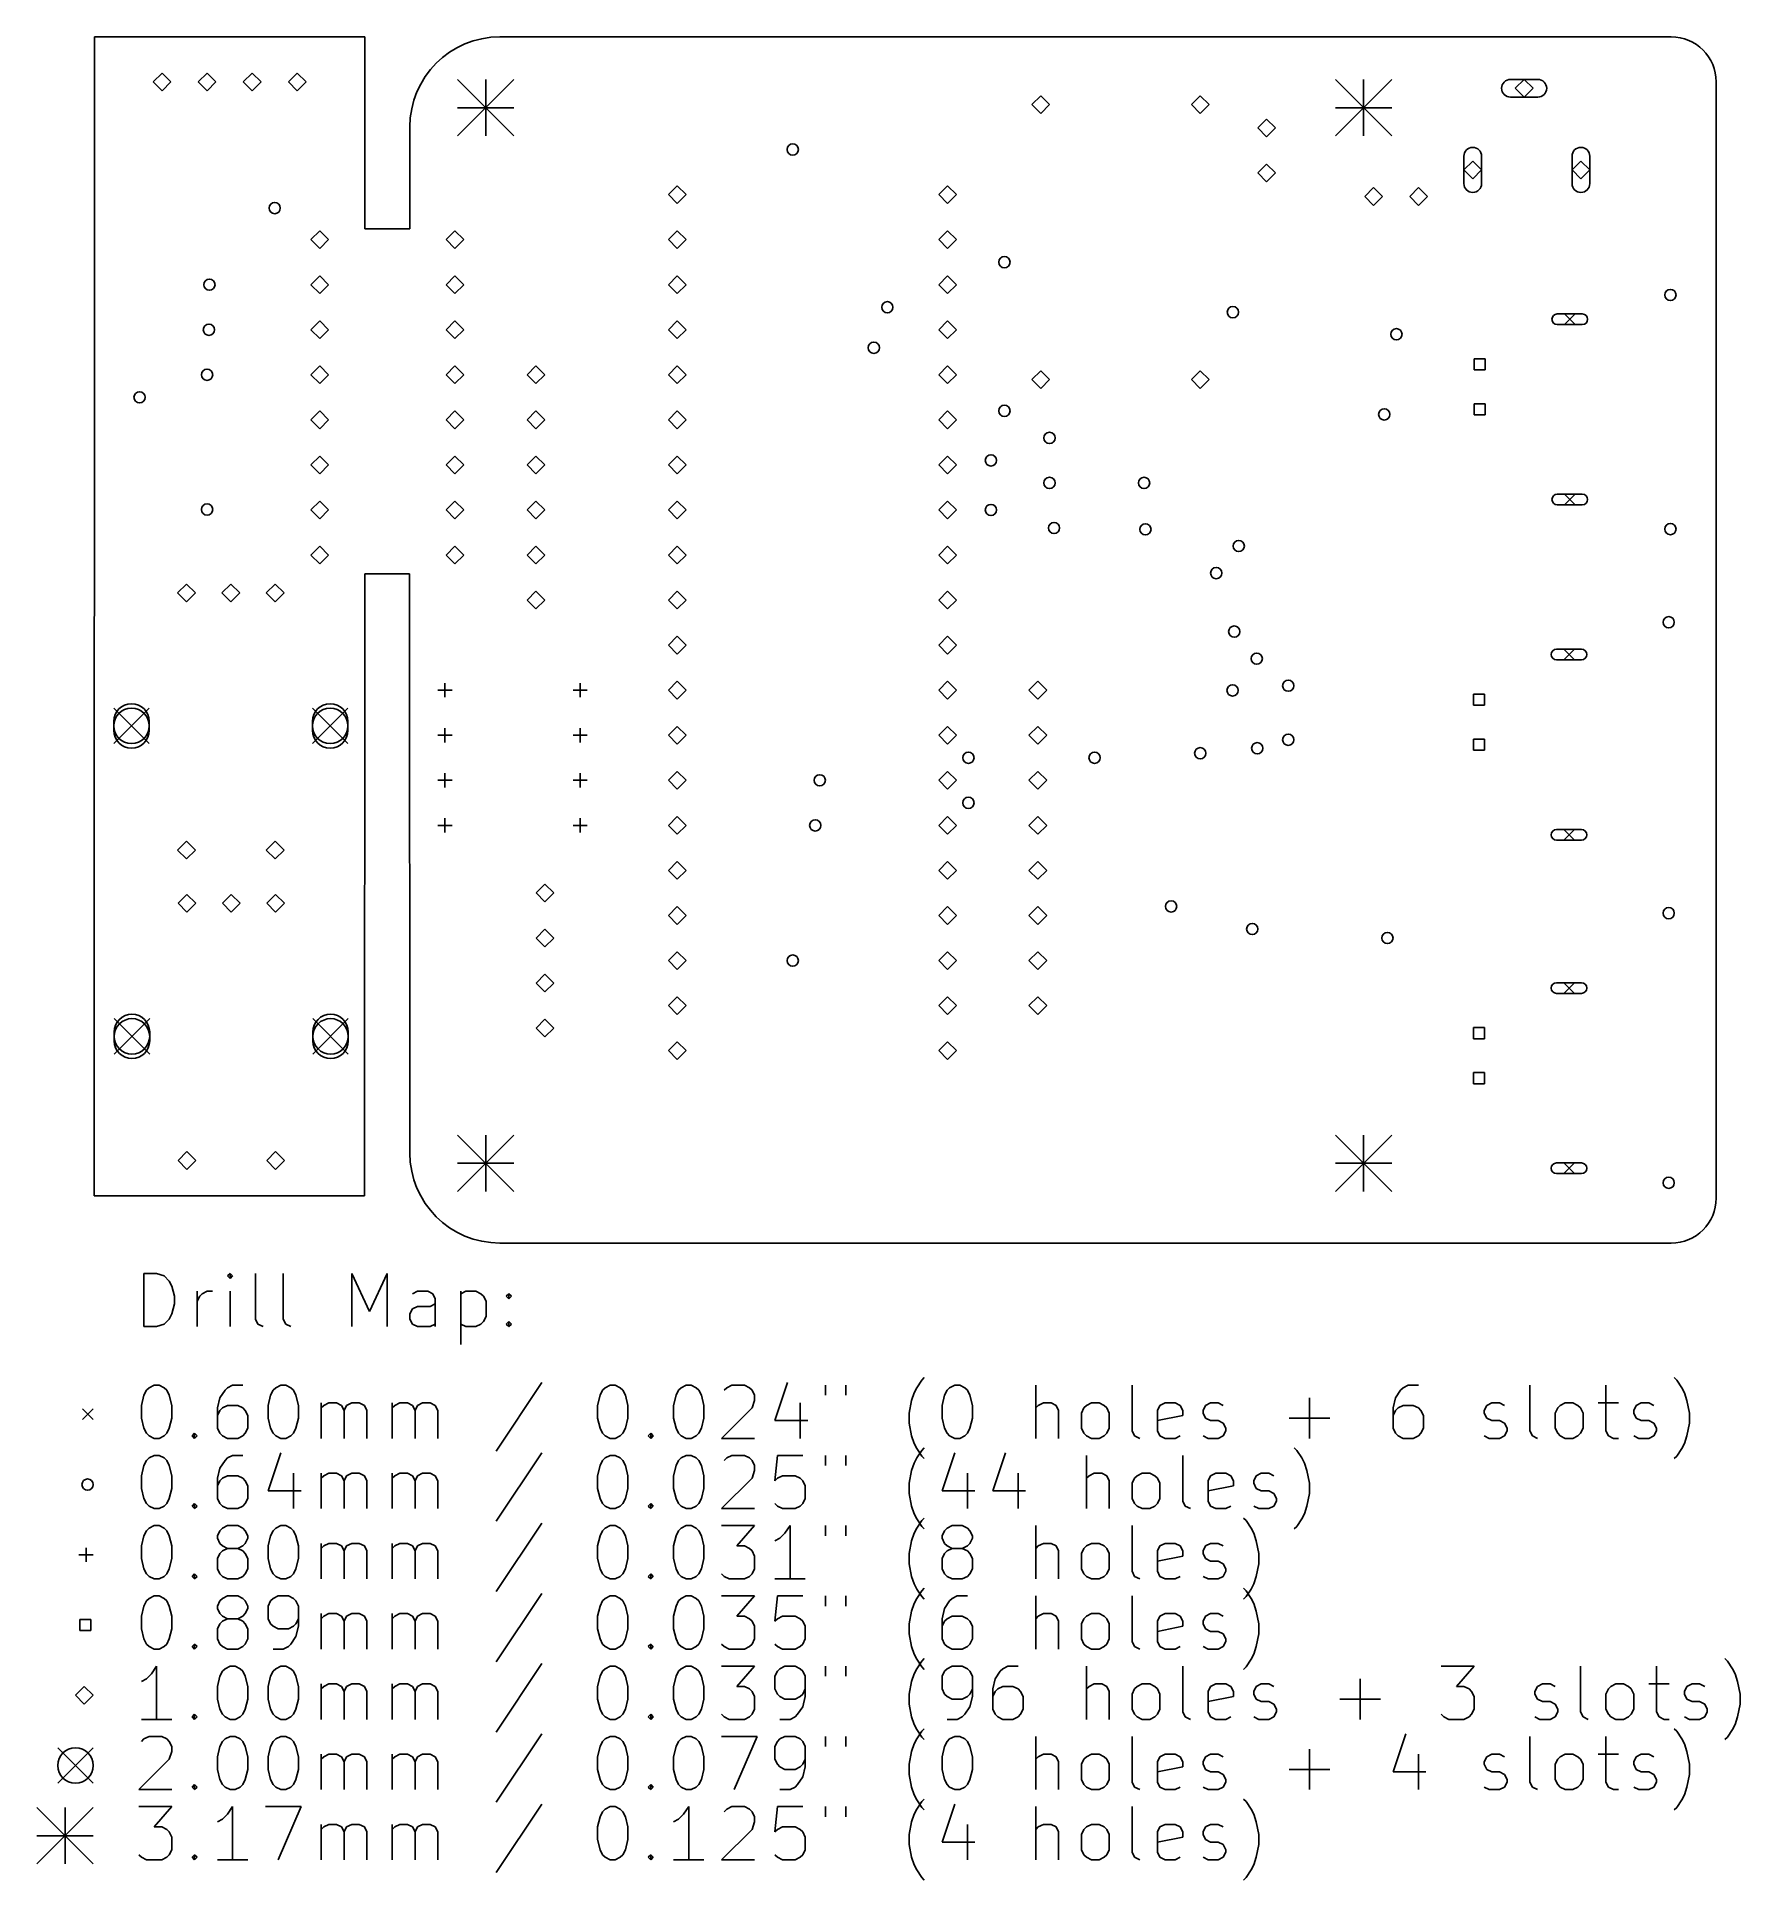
# Model space of a CAD drawing. Extents: x 3.67 to 7.45, y -5.21 to -1.12.
import ezdxf

# ---------------------------------------------------------------- set-up
doc = ezdxf.new("R2010")
doc.units = 0
doc.header["$MEASUREMENT"] = 0
doc.layers.add('BLACK', color=7, linetype='CONTINUOUS')

msp = doc.modelspace()

# ---------------------------------------------------------------- linework, layer by layer
at = {"layer": 'BLACK', "linetype": 'CONTINUOUS'}
for p, q in [((3.79585, -3.69405), (3.79685, -1.12205)), ((3.79685, -1.12205), (4.39685, -1.12205)), ((4.39685, -1.12205), (4.39685, -1.54805)), ((7.29685, -1.12205), (4.69685, -1.12205)), ((3.94685, -1.20236), (3.92717, -1.22205)), ((3.92717, -1.22205), (3.94685, -1.24173)), ((3.96654, -1.22205), (3.94685, -1.20236)), ((3.94685, -1.24173), (3.96654, -1.22205)), ((4.04685, -1.20236), (4.02717, -1.22205)), ((4.02717, -1.22205), (4.04685, -1.24173)), ((4.06654, -1.22205), (4.04685, -1.20236)), ((4.04685, -1.24173), (4.06654, -1.22205)), ((4.14685, -1.20236), (4.12717, -1.22205)), ((4.12717, -1.22205), (4.14685, -1.24173)), ((4.16654, -1.22205), (4.14685, -1.20236)), ((4.14685, -1.24173), (4.16654, -1.22205)), ((4.24685, -1.20236), (4.22717, -1.22205)), ((4.22717, -1.22205), (4.24685, -1.24173)), ((4.26654, -1.22205), (4.24685, -1.20236)), ((4.24685, -1.24173), (4.26654, -1.22205)), ((4.60285, -1.21703), (4.72785, -1.34203)), ((4.72785, -1.21703), (4.60285, -1.34203)), ((4.66535, -1.21703), (4.66535, -1.34203)), ((6.55167, -1.21703), (6.67667, -1.34203)), ((6.67667, -1.21703), (6.55167, -1.34203)), ((6.61417, -1.21703), (6.61417, -1.34203)), ((7.00079, -1.21654), (6.94016, -1.21654)), ((6.97047, -1.21654), (6.95079, -1.23622)), ((6.99016, -1.23622), (6.97047, -1.21654)), ((7.39685, -3.69921), (7.39685, -1.22205)), ((5.89722, -1.25276), (5.87754, -1.27244)), ((5.91691, -1.27244), (5.89722, -1.25276)), ((6.25155, -1.25276), (6.23187, -1.27244)), ((6.27124, -1.27244), (6.25155, -1.25276)), ((7.00079, -1.25591), (6.94016, -1.25591)), ((6.95079, -1.23622), (6.97047, -1.25591)), ((6.97047, -1.25591), (6.99016, -1.23622)), ((4.60285, -1.27953), (4.72785, -1.27953)), ((5.87754, -1.27244), (5.89722, -1.29213)), ((5.89722, -1.29213), (5.91691, -1.27244)), ((6.23187, -1.27244), (6.25155, -1.29213)), ((6.25155, -1.29213), (6.27124, -1.27244)), ((6.39885, -1.30436), (6.37917, -1.32405)), ((6.41854, -1.32405), (6.39885, -1.30436)), ((6.55167, -1.27953), (6.67667, -1.27953)), ((4.49685, -1.32205), (4.49685, -1.54805)), ((6.37917, -1.32405), (6.39885, -1.34373)), ((6.39885, -1.34373), (6.41854, -1.32405)), ((6.83661, -1.44764), (6.83661, -1.38701)), ((6.87598, -1.44764), (6.87598, -1.38701)), ((7.07677, -1.44764), (7.07677, -1.38701)), ((7.11614, -1.44764), (7.11614, -1.38701)), ((6.39885, -1.40436), (6.37917, -1.42405)), ((6.37917, -1.42405), (6.39885, -1.44373)), ((6.41854, -1.42405), (6.39885, -1.40436)), ((6.39885, -1.44373), (6.41854, -1.42405)), ((6.8563, -1.39764), (6.83661, -1.41732)), ((6.83661, -1.41732), (6.8563, -1.43701)), ((6.87598, -1.41732), (6.8563, -1.39764)), ((6.8563, -1.43701), (6.87598, -1.41732)), ((7.09646, -1.39764), (7.07677, -1.41732)), ((7.07677, -1.41732), (7.09646, -1.43701)), ((7.11614, -1.41732), (7.09646, -1.39764)), ((7.09646, -1.43701), (7.11614, -1.41732)), ((5.09055, -1.45236), (5.07087, -1.47205)), ((5.07087, -1.47205), (5.09055, -1.49173)), ((5.11024, -1.47205), (5.09055, -1.45236)), ((5.09055, -1.49173), (5.11024, -1.47205)), ((5.69055, -1.45236), (5.67087, -1.47205)), ((5.67087, -1.47205), (5.69055, -1.49173)), ((5.71024, -1.47205), (5.69055, -1.45236)), ((5.69055, -1.49173), (5.71024, -1.47205)), ((6.63622, -1.45669), (6.61654, -1.47638)), ((6.65591, -1.47638), (6.63622, -1.45669)), ((6.73622, -1.45669), (6.71654, -1.47638)), ((6.75591, -1.47638), (6.73622, -1.45669)), ((6.61654, -1.47638), (6.63622, -1.49606)), ((6.63622, -1.49606), (6.65591, -1.47638)), ((6.71654, -1.47638), (6.73622, -1.49606)), ((6.73622, -1.49606), (6.75591, -1.47638)), ((4.29685, -1.55236), (4.27717, -1.57205)), ((4.31654, -1.57205), (4.29685, -1.55236)), ((4.39685, -1.54805), (4.49685, -1.54805)), ((4.59685, -1.55236), (4.57717, -1.57205)), ((4.61654, -1.57205), (4.59685, -1.55236)), ((5.09055, -1.55236), (5.07087, -1.57205)), ((5.11024, -1.57205), (5.09055, -1.55236)), ((5.69055, -1.55236), (5.67087, -1.57205)), ((5.71024, -1.57205), (5.69055, -1.55236)), ((4.27717, -1.57205), (4.29685, -1.59173)), ((4.29685, -1.59173), (4.31654, -1.57205)), ((4.57717, -1.57205), (4.59685, -1.59173)), ((4.59685, -1.59173), (4.61654, -1.57205)), ((5.07087, -1.57205), (5.09055, -1.59173)), ((5.09055, -1.59173), (5.11024, -1.57205)), ((5.67087, -1.57205), (5.69055, -1.59173)), ((5.69055, -1.59173), (5.71024, -1.57205)), ((4.29685, -1.65236), (4.27717, -1.67205)), ((4.27717, -1.67205), (4.29685, -1.69173)), ((4.31654, -1.67205), (4.29685, -1.65236)), ((4.29685, -1.69173), (4.31654, -1.67205)), ((4.59685, -1.65236), (4.57717, -1.67205)), ((4.57717, -1.67205), (4.59685, -1.69173)), ((4.61654, -1.67205), (4.59685, -1.65236)), ((4.59685, -1.69173), (4.61654, -1.67205)), ((5.09055, -1.65236), (5.07087, -1.67205)), ((5.07087, -1.67205), (5.09055, -1.69173)), ((5.11024, -1.67205), (5.09055, -1.65236)), ((5.09055, -1.69173), (5.11024, -1.67205)), ((5.69055, -1.65236), (5.67087, -1.67205)), ((5.67087, -1.67205), (5.69055, -1.69173)), ((5.71024, -1.67205), (5.69055, -1.65236)), ((5.69055, -1.69173), (5.71024, -1.67205)), ((4.29685, -1.75236), (4.27717, -1.77205)), ((4.31654, -1.77205), (4.29685, -1.75236)), ((4.59685, -1.75236), (4.57717, -1.77205)), ((4.61654, -1.77205), (4.59685, -1.75236)), ((5.09055, -1.75236), (5.07087, -1.77205)), ((5.11024, -1.77205), (5.09055, -1.75236)), ((5.69055, -1.75236), (5.67087, -1.77205)), ((5.71024, -1.77205), (5.69055, -1.75236)), ((7.09959, -1.73701), (7.04411, -1.73701)), ((7.06004, -1.73701), (7.08366, -1.76063)), ((7.08366, -1.73701), (7.06004, -1.76063)), ((4.27717, -1.77205), (4.29685, -1.79173)), ((4.29685, -1.79173), (4.31654, -1.77205)), ((4.57717, -1.77205), (4.59685, -1.79173)), ((4.59685, -1.79173), (4.61654, -1.77205)), ((5.07087, -1.77205), (5.09055, -1.79173)), ((5.09055, -1.79173), (5.11024, -1.77205)), ((5.67087, -1.77205), (5.69055, -1.79173)), ((5.69055, -1.79173), (5.71024, -1.77205)), ((7.09959, -1.76063), (7.04411, -1.76063)), ((6.88422, -1.83644), (6.85948, -1.83644)), ((6.85948, -1.83644), (6.85948, -1.86119)), ((6.88422, -1.86119), (6.88422, -1.83644)), ((4.29685, -1.85236), (4.27717, -1.87205)), ((4.27717, -1.87205), (4.29685, -1.89173)), ((4.31654, -1.87205), (4.29685, -1.85236)), ((4.29685, -1.89173), (4.31654, -1.87205)), ((4.59685, -1.85236), (4.57717, -1.87205)), ((4.57717, -1.87205), (4.59685, -1.89173)), ((4.61654, -1.87205), (4.59685, -1.85236)), ((4.59685, -1.89173), (4.61654, -1.87205)), ((4.77685, -1.85236), (4.75717, -1.87205)), ((4.75717, -1.87205), (4.77685, -1.89173)), ((4.79654, -1.87205), (4.77685, -1.85236)), ((4.77685, -1.89173), (4.79654, -1.87205)), ((5.09055, -1.85236), (5.07087, -1.87205)), ((5.07087, -1.87205), (5.09055, -1.89173)), ((5.11024, -1.87205), (5.09055, -1.85236)), ((5.09055, -1.89173), (5.11024, -1.87205)), ((5.69055, -1.85236), (5.67087, -1.87205)), ((5.67087, -1.87205), (5.69055, -1.89173)), ((5.71024, -1.87205), (5.69055, -1.85236)), ((5.69055, -1.89173), (5.71024, -1.87205)), ((5.89722, -1.86299), (5.87754, -1.88268)), ((5.91691, -1.88268), (5.89722, -1.86299)), ((6.25155, -1.86299), (6.23187, -1.88268)), ((6.27124, -1.88268), (6.25155, -1.86299)), ((6.85948, -1.86119), (6.88422, -1.86119)), ((5.87754, -1.88268), (5.89722, -1.90236)), ((5.89722, -1.90236), (5.91691, -1.88268)), ((6.23187, -1.88268), (6.25155, -1.90236)), ((6.25155, -1.90236), (6.27124, -1.88268)), ((4.29685, -1.95236), (4.27717, -1.97205)), ((4.31654, -1.97205), (4.29685, -1.95236)), ((4.59685, -1.95236), (4.57717, -1.97205)), ((4.61654, -1.97205), (4.59685, -1.95236)), ((4.77685, -1.95236), (4.75717, -1.97205)), ((4.79654, -1.97205), (4.77685, -1.95236)), ((5.09055, -1.95236), (5.07087, -1.97205)), ((5.11024, -1.97205), (5.09055, -1.95236)), ((5.69055, -1.95236), (5.67087, -1.97205)), ((5.71024, -1.97205), (5.69055, -1.95236)), ((6.88422, -1.93644), (6.85948, -1.93644)), ((6.85948, -1.93644), (6.85948, -1.96119)), ((6.85948, -1.96119), (6.88422, -1.96119)), ((6.88422, -1.96119), (6.88422, -1.93644)), ((4.27717, -1.97205), (4.29685, -1.99173)), ((4.29685, -1.99173), (4.31654, -1.97205)), ((4.57717, -1.97205), (4.59685, -1.99173)), ((4.59685, -1.99173), (4.61654, -1.97205)), ((4.75717, -1.97205), (4.77685, -1.99173)), ((4.77685, -1.99173), (4.79654, -1.97205)), ((5.07087, -1.97205), (5.09055, -1.99173)), ((5.09055, -1.99173), (5.11024, -1.97205)), ((5.67087, -1.97205), (5.69055, -1.99173)), ((5.69055, -1.99173), (5.71024, -1.97205)), ((4.29685, -2.05236), (4.27717, -2.07205)), ((4.27717, -2.07205), (4.29685, -2.09173)), ((4.31654, -2.07205), (4.29685, -2.05236)), ((4.29685, -2.09173), (4.31654, -2.07205)), ((4.59685, -2.05236), (4.57717, -2.07205)), ((4.57717, -2.07205), (4.59685, -2.09173)), ((4.61654, -2.07205), (4.59685, -2.05236)), ((4.59685, -2.09173), (4.61654, -2.07205)), ((4.77685, -2.05236), (4.75717, -2.07205)), ((4.75717, -2.07205), (4.77685, -2.09173)), ((4.79654, -2.07205), (4.77685, -2.05236)), ((4.77685, -2.09173), (4.79654, -2.07205)), ((5.09055, -2.05236), (5.07087, -2.07205)), ((5.07087, -2.07205), (5.09055, -2.09173)), ((5.11024, -2.07205), (5.09055, -2.05236)), ((5.09055, -2.09173), (5.11024, -2.07205)), ((5.69055, -2.05236), (5.67087, -2.07205)), ((5.67087, -2.07205), (5.69055, -2.09173)), ((5.71024, -2.07205), (5.69055, -2.05236)), ((5.69055, -2.09173), (5.71024, -2.07205)), ((4.29685, -2.15236), (4.27717, -2.17205)), ((4.31654, -2.17205), (4.29685, -2.15236)), ((4.59685, -2.15236), (4.57717, -2.17205)), ((4.61654, -2.17205), (4.59685, -2.15236)), ((4.77685, -2.15236), (4.75717, -2.17205)), ((4.79654, -2.17205), (4.77685, -2.15236)), ((5.09055, -2.15236), (5.07087, -2.17205)), ((5.11024, -2.17205), (5.09055, -2.15236)), ((5.69055, -2.15236), (5.67087, -2.17205)), ((5.71024, -2.17205), (5.69055, -2.15236)), ((7.09959, -2.13701), (7.04411, -2.13701)), ((7.09959, -2.16063), (7.04411, -2.16063)), ((7.06004, -2.13701), (7.08366, -2.16063)), ((7.08366, -2.13701), (7.06004, -2.16063)), ((4.27717, -2.17205), (4.29685, -2.19173)), ((4.29685, -2.19173), (4.31654, -2.17205)), ((4.57717, -2.17205), (4.59685, -2.19173)), ((4.59685, -2.19173), (4.61654, -2.17205)), ((4.75717, -2.17205), (4.77685, -2.19173)), ((4.77685, -2.19173), (4.79654, -2.17205)), ((5.07087, -2.17205), (5.09055, -2.19173)), ((5.09055, -2.19173), (5.11024, -2.17205)), ((5.67087, -2.17205), (5.69055, -2.19173)), ((5.69055, -2.19173), (5.71024, -2.17205)), ((4.29685, -2.25236), (4.27717, -2.27205)), ((4.27717, -2.27205), (4.29685, -2.29173)), ((4.31654, -2.27205), (4.29685, -2.25236)), ((4.29685, -2.29173), (4.31654, -2.27205)), ((4.59685, -2.25236), (4.57717, -2.27205)), ((4.57717, -2.27205), (4.59685, -2.29173)), ((4.61654, -2.27205), (4.59685, -2.25236)), ((4.59685, -2.29173), (4.61654, -2.27205)), ((4.77685, -2.25236), (4.75717, -2.27205)), ((4.75717, -2.27205), (4.77685, -2.29173)), ((4.79654, -2.27205), (4.77685, -2.25236)), ((4.77685, -2.29173), (4.79654, -2.27205)), ((5.09055, -2.25236), (5.07087, -2.27205)), ((5.07087, -2.27205), (5.09055, -2.29173)), ((5.11024, -2.27205), (5.09055, -2.25236)), ((5.09055, -2.29173), (5.11024, -2.27205)), ((5.69055, -2.25236), (5.67087, -2.27205)), ((5.67087, -2.27205), (5.69055, -2.29173)), ((5.71024, -2.27205), (5.69055, -2.25236)), ((5.69055, -2.29173), (5.71024, -2.27205)), ((4.39685, -2.31405), (4.39585, -3.69405)), ((4.49585, -2.31405), (4.39683, -2.31405)), ((4.49685, -3.59921), (4.49587, -2.31405)), ((4.001, -2.33636), (3.98131, -2.35605)), ((3.98131, -2.35605), (4.001, -2.37573)), ((4.02069, -2.35605), (4.001, -2.33636)), ((4.001, -2.37573), (4.02069, -2.35605)), ((4.09943, -2.33636), (4.07974, -2.35605)), ((4.07974, -2.35605), (4.09943, -2.37573)), ((4.11911, -2.35605), (4.09943, -2.33636)), ((4.09943, -2.37573), (4.11911, -2.35605)), ((4.19785, -2.33636), (4.17817, -2.35605)), ((4.17817, -2.35605), (4.19785, -2.37573)), ((4.21754, -2.35605), (4.19785, -2.33636)), ((4.19785, -2.37573), (4.21754, -2.35605)), ((4.77685, -2.35236), (4.75717, -2.37205)), ((4.75717, -2.37205), (4.77685, -2.39173)), ((4.79654, -2.37205), (4.77685, -2.35236)), ((4.77685, -2.39173), (4.79654, -2.37205)), ((5.09055, -2.35236), (5.07087, -2.37205)), ((5.07087, -2.37205), (5.09055, -2.39173)), ((5.11024, -2.37205), (5.09055, -2.35236)), ((5.09055, -2.39173), (5.11024, -2.37205)), ((5.69055, -2.35236), (5.67087, -2.37205)), ((5.67087, -2.37205), (5.69055, -2.39173)), ((5.71024, -2.37205), (5.69055, -2.35236)), ((5.69055, -2.39173), (5.71024, -2.37205)), ((5.09055, -2.45236), (5.07087, -2.47205)), ((5.11024, -2.47205), (5.09055, -2.45236)), ((5.69055, -2.45236), (5.67087, -2.47205)), ((5.71024, -2.47205), (5.69055, -2.45236)), ((5.07087, -2.47205), (5.09055, -2.49173)), ((5.09055, -2.49173), (5.11024, -2.47205)), ((5.67087, -2.47205), (5.69055, -2.49173)), ((5.69055, -2.49173), (5.71024, -2.47205)), ((7.09782, -2.4811), (7.04234, -2.4811)), ((7.05827, -2.4811), (7.08189, -2.50472)), ((7.08189, -2.4811), (7.05827, -2.50472)), ((7.09782, -2.50472), (7.04234, -2.50472)), ((4.55906, -2.57205), (4.59055, -2.57205)), ((4.5748, -2.5563), (4.5748, -2.5878)), ((4.85906, -2.57205), (4.89055, -2.57205)), ((4.8748, -2.5563), (4.8748, -2.5878)), ((5.09055, -2.55236), (5.07087, -2.57205)), ((5.07087, -2.57205), (5.09055, -2.59173)), ((5.11024, -2.57205), (5.09055, -2.55236)), ((5.09055, -2.59173), (5.11024, -2.57205)), ((5.69055, -2.55236), (5.67087, -2.57205)), ((5.67087, -2.57205), (5.69055, -2.59173)), ((5.71024, -2.57205), (5.69055, -2.55236)), ((5.69055, -2.59173), (5.71024, -2.57205)), ((5.89085, -2.55236), (5.87117, -2.57205)), ((5.87117, -2.57205), (5.89085, -2.59173)), ((5.91054, -2.57205), (5.89085, -2.55236)), ((5.89085, -2.59173), (5.91054, -2.57205)), ((3.83958, -2.61195), (3.91832, -2.69069)), ((3.91832, -2.61195), (3.83958, -2.69069)), ((4.28053, -2.61195), (4.35927, -2.69069)), ((4.35927, -2.61195), (4.28053, -2.69069)), ((6.88245, -2.58054), (6.8577, -2.58054)), ((6.8577, -2.58054), (6.8577, -2.60529)), ((6.8577, -2.60529), (6.88245, -2.60529)), ((6.88245, -2.60529), (6.88245, -2.58054)), ((3.83958, -2.64148), (3.83958, -2.66117)), ((3.91832, -2.64148), (3.91832, -2.66117)), ((4.28053, -2.64148), (4.28053, -2.66117)), ((4.35927, -2.64148), (4.35927, -2.66117)), ((4.5748, -2.6563), (4.5748, -2.6878)), ((4.8748, -2.6563), (4.8748, -2.6878)), ((5.09055, -2.65236), (5.07087, -2.67205)), ((5.11024, -2.67205), (5.09055, -2.65236)), ((5.69055, -2.65236), (5.67087, -2.67205)), ((5.71024, -2.67205), (5.69055, -2.65236)), ((5.89085, -2.65236), (5.87117, -2.67205)), ((5.91054, -2.67205), (5.89085, -2.65236)), ((4.55906, -2.67205), (4.59055, -2.67205)), ((4.85906, -2.67205), (4.89055, -2.67205)), ((5.07087, -2.67205), (5.09055, -2.69173)), ((5.09055, -2.69173), (5.11024, -2.67205)), ((5.67087, -2.67205), (5.69055, -2.69173)), ((5.69055, -2.69173), (5.71024, -2.67205)), ((5.87117, -2.67205), (5.89085, -2.69173)), ((5.89085, -2.69173), (5.91054, -2.67205)), ((6.88245, -2.68054), (6.8577, -2.68054)), ((6.8577, -2.68054), (6.8577, -2.70529)), ((6.88245, -2.70529), (6.88245, -2.68054)), ((6.8577, -2.70529), (6.88245, -2.70529)), ((4.55906, -2.77205), (4.59055, -2.77205)), ((4.5748, -2.7563), (4.5748, -2.7878)), ((4.85906, -2.77205), (4.89055, -2.77205)), ((4.8748, -2.7563), (4.8748, -2.7878)), ((5.09055, -2.75236), (5.07087, -2.77205)), ((5.07087, -2.77205), (5.09055, -2.79173)), ((5.11024, -2.77205), (5.09055, -2.75236)), ((5.09055, -2.79173), (5.11024, -2.77205)), ((5.69055, -2.75236), (5.67087, -2.77205)), ((5.67087, -2.77205), (5.69055, -2.79173)), ((5.71024, -2.77205), (5.69055, -2.75236)), ((5.69055, -2.79173), (5.71024, -2.77205)), ((5.89085, -2.75236), (5.87117, -2.77205)), ((5.87117, -2.77205), (5.89085, -2.79173)), ((5.91054, -2.77205), (5.89085, -2.75236)), ((5.89085, -2.79173), (5.91054, -2.77205)), ((4.5748, -2.8563), (4.5748, -2.8878)), ((4.8748, -2.8563), (4.8748, -2.8878)), ((5.09055, -2.85236), (5.07087, -2.87205)), ((5.11024, -2.87205), (5.09055, -2.85236)), ((5.69055, -2.85236), (5.67087, -2.87205)), ((5.71024, -2.87205), (5.69055, -2.85236)), ((5.89085, -2.85236), (5.87117, -2.87205)), ((5.91054, -2.87205), (5.89085, -2.85236)), ((4.55906, -2.87205), (4.59055, -2.87205)), ((4.85906, -2.87205), (4.89055, -2.87205)), ((5.07087, -2.87205), (5.09055, -2.89173)), ((5.09055, -2.89173), (5.11024, -2.87205)), ((5.67087, -2.87205), (5.69055, -2.89173)), ((5.69055, -2.89173), (5.71024, -2.87205)), ((5.87117, -2.87205), (5.89085, -2.89173)), ((5.89085, -2.89173), (5.91054, -2.87205)), ((7.09782, -2.8811), (7.04234, -2.8811)), ((7.05827, -2.8811), (7.08189, -2.90472)), ((7.08189, -2.8811), (7.05827, -2.90472)), ((4.001, -2.90723), (3.98131, -2.92691)), ((3.98131, -2.92691), (4.001, -2.9466)), ((4.02069, -2.92691), (4.001, -2.90723)), ((4.001, -2.9466), (4.02069, -2.92691)), ((4.19785, -2.90723), (4.17817, -2.92691)), ((4.17817, -2.92691), (4.19785, -2.9466)), ((4.21754, -2.92691), (4.19785, -2.90723)), ((4.19785, -2.9466), (4.21754, -2.92691)), ((7.09782, -2.90472), (7.04234, -2.90472)), ((5.09055, -2.95236), (5.07087, -2.97205)), ((5.07087, -2.97205), (5.09055, -2.99173)), ((5.11024, -2.97205), (5.09055, -2.95236)), ((5.09055, -2.99173), (5.11024, -2.97205)), ((5.69055, -2.95236), (5.67087, -2.97205)), ((5.67087, -2.97205), (5.69055, -2.99173)), ((5.71024, -2.97205), (5.69055, -2.95236)), ((5.69055, -2.99173), (5.71024, -2.97205)), ((5.89085, -2.95236), (5.87117, -2.97205)), ((5.87117, -2.97205), (5.89085, -2.99173)), ((5.91054, -2.97205), (5.89085, -2.95236)), ((5.89085, -2.99173), (5.91054, -2.97205)), ((4.002, -3.02536), (3.98231, -3.04505)), ((4.02169, -3.04505), (4.002, -3.02536)), ((4.10043, -3.02536), (4.08074, -3.04505)), ((4.12011, -3.04505), (4.10043, -3.02536)), ((4.19885, -3.02536), (4.17917, -3.04505)), ((4.21854, -3.04505), (4.19885, -3.02536)), ((4.79685, -3.00236), (4.77717, -3.02205)), ((4.77717, -3.02205), (4.79685, -3.04173)), ((4.81654, -3.02205), (4.79685, -3.00236)), ((4.79685, -3.04173), (4.81654, -3.02205)), ((3.98231, -3.04505), (4.002, -3.06473)), ((4.002, -3.06473), (4.02169, -3.04505)), ((4.08074, -3.04505), (4.10043, -3.06473)), ((4.10043, -3.06473), (4.12011, -3.04505)), ((4.17917, -3.04505), (4.19885, -3.06473)), ((4.19885, -3.06473), (4.21854, -3.04505)), ((5.09055, -3.05236), (5.07087, -3.07205)), ((5.11024, -3.07205), (5.09055, -3.05236)), ((5.69055, -3.05236), (5.67087, -3.07205)), ((5.71024, -3.07205), (5.69055, -3.05236)), ((5.89085, -3.05236), (5.87117, -3.07205)), ((5.91054, -3.07205), (5.89085, -3.05236)), ((4.79685, -3.10236), (4.77717, -3.12205)), ((4.81654, -3.12205), (4.79685, -3.10236)), ((5.07087, -3.07205), (5.09055, -3.09173)), ((5.09055, -3.09173), (5.11024, -3.07205)), ((5.67087, -3.07205), (5.69055, -3.09173)), ((5.69055, -3.09173), (5.71024, -3.07205)), ((5.87117, -3.07205), (5.89085, -3.09173)), ((5.89085, -3.09173), (5.91054, -3.07205)), ((4.77717, -3.12205), (4.79685, -3.14173)), ((4.79685, -3.14173), (4.81654, -3.12205)), ((5.09055, -3.15236), (5.07087, -3.17205)), ((5.07087, -3.17205), (5.09055, -3.19173)), ((5.11024, -3.17205), (5.09055, -3.15236)), ((5.09055, -3.19173), (5.11024, -3.17205)), ((5.69055, -3.15236), (5.67087, -3.17205)), ((5.67087, -3.17205), (5.69055, -3.19173)), ((5.71024, -3.17205), (5.69055, -3.15236)), ((5.69055, -3.19173), (5.71024, -3.17205)), ((5.89085, -3.15236), (5.87117, -3.17205)), ((5.87117, -3.17205), (5.89085, -3.19173)), ((5.91054, -3.17205), (5.89085, -3.15236)), ((5.89085, -3.19173), (5.91054, -3.17205)), ((4.79685, -3.20236), (4.77717, -3.22205)), ((4.77717, -3.22205), (4.79685, -3.24173)), ((4.81654, -3.22205), (4.79685, -3.20236)), ((4.79685, -3.24173), (4.81654, -3.22205)), ((7.09782, -3.22126), (7.04234, -3.22126)), ((7.05827, -3.22126), (7.08189, -3.24488)), ((7.08189, -3.22126), (7.05827, -3.24488)), ((5.09055, -3.25236), (5.07087, -3.27205)), ((5.07087, -3.27205), (5.09055, -3.29173)), ((5.11024, -3.27205), (5.09055, -3.25236)), ((5.09055, -3.29173), (5.11024, -3.27205)), ((5.69055, -3.25236), (5.67087, -3.27205)), ((5.67087, -3.27205), (5.69055, -3.29173)), ((5.71024, -3.27205), (5.69055, -3.25236)), ((5.69055, -3.29173), (5.71024, -3.27205)), ((5.89085, -3.25236), (5.87117, -3.27205)), ((5.87117, -3.27205), (5.89085, -3.29173)), ((5.91054, -3.27205), (5.89085, -3.25236)), ((5.89085, -3.29173), (5.91054, -3.27205)), ((7.09782, -3.24488), (7.04234, -3.24488)), ((3.84058, -3.30095), (3.91932, -3.37969)), ((3.91932, -3.30095), (3.84058, -3.37969)), ((4.28153, -3.30095), (4.36027, -3.37969)), ((4.36027, -3.30095), (4.28153, -3.37969)), ((4.79685, -3.30236), (4.77717, -3.32205)), ((4.81654, -3.32205), (4.79685, -3.30236)), ((3.84058, -3.33048), (3.84058, -3.35017)), ((3.91932, -3.33048), (3.91932, -3.35017)), ((4.28153, -3.33048), (4.28153, -3.35017)), ((4.36027, -3.33048), (4.36027, -3.35017)), ((4.77717, -3.32205), (4.79685, -3.34173)), ((4.79685, -3.34173), (4.81654, -3.32205)), ((5.09055, -3.35236), (5.07087, -3.37205)), ((5.11024, -3.37205), (5.09055, -3.35236)), ((5.69055, -3.35236), (5.67087, -3.37205)), ((5.71024, -3.37205), (5.69055, -3.35236)), ((6.88245, -3.3207), (6.8577, -3.3207)), ((6.8577, -3.3207), (6.8577, -3.34545)), ((6.8577, -3.34545), (6.88245, -3.34545)), ((6.88245, -3.34545), (6.88245, -3.3207)), ((5.07087, -3.37205), (5.09055, -3.39173)), ((5.09055, -3.39173), (5.11024, -3.37205)), ((5.67087, -3.37205), (5.69055, -3.39173)), ((5.69055, -3.39173), (5.71024, -3.37205)), ((6.88245, -3.4207), (6.8577, -3.4207)), ((6.8577, -3.4207), (6.8577, -3.44545)), ((6.88245, -3.44545), (6.88245, -3.4207)), ((6.8577, -3.44545), (6.88245, -3.44545)), ((4.002, -3.59623), (3.98231, -3.61591)), ((4.02169, -3.61591), (4.002, -3.59623)), ((4.19885, -3.59623), (4.17917, -3.61591)), ((4.21854, -3.61591), (4.19885, -3.59623)), ((4.60285, -3.55955), (4.72785, -3.68455)), ((4.72785, -3.55955), (4.60285, -3.68455)), ((4.66535, -3.55955), (4.66535, -3.68455)), ((6.55167, -3.55955), (6.67667, -3.68455)), ((6.67667, -3.55955), (6.55167, -3.68455)), ((6.61417, -3.55955), (6.61417, -3.68455)), ((3.98231, -3.61591), (4.002, -3.6356)), ((4.002, -3.6356), (4.02169, -3.61591)), ((4.17917, -3.61591), (4.19885, -3.6356)), ((4.19885, -3.6356), (4.21854, -3.61591)), ((4.60285, -3.62205), (4.72785, -3.62205)), ((6.55167, -3.62205), (6.67667, -3.62205)), ((7.09782, -3.62126), (7.04234, -3.62126)), ((7.05827, -3.62126), (7.08189, -3.64488)), ((7.08189, -3.62126), (7.05827, -3.64488)), ((7.09782, -3.64488), (7.04234, -3.64488)), ((4.39585, -3.69405), (3.79585, -3.69405)), ((4.69685, -3.79921), (7.29685, -3.79921)), ((3.90665, -3.98453), (3.90665, -3.86642)), ((3.90665, -3.86642), (3.93477, -3.86642)), ((3.93477, -3.86642), (3.95164, -3.87205)), ((3.95164, -3.87205), (3.96289, -3.8833)), ((3.96289, -3.8833), (3.96852, -3.89454)), ((4.09788, -3.86642), (4.09225, -3.87205)), ((4.09225, -3.87205), (4.09788, -3.87767)), ((4.1035, -3.87205), (4.09788, -3.86642)), ((4.09788, -3.86642), (4.09788, -3.87767)), ((4.09788, -3.87767), (4.1035, -3.87205)), ((4.15412, -3.96766), (4.15412, -3.86642)), ((4.21599, -3.96766), (4.21599, -3.86642)), ((4.36784, -3.98453), (4.36784, -3.86642)), ((4.36784, -3.86642), (4.40721, -3.95079)), ((4.40721, -3.95079), (4.44658, -3.86642)), ((4.44658, -3.86642), (4.44658, -3.98453)), ((3.96852, -3.89454), (3.97414, -3.91704)), ((3.97414, -3.91704), (3.97414, -3.93391)), ((4.02476, -3.98453), (4.02476, -3.90579)), ((4.02476, -3.92829), (4.03038, -3.91704)), ((4.03038, -3.91704), (4.03601, -3.91142)), ((4.03601, -3.91142), (4.04726, -3.90579)), ((4.04726, -3.90579), (4.05851, -3.90579)), ((4.09788, -3.98453), (4.09788, -3.90579)), ((4.51407, -3.90579), (4.50282, -3.91142)), ((4.53657, -3.90579), (4.51407, -3.90579)), ((4.54782, -3.91142), (4.53657, -3.90579)), ((4.55344, -3.92267), (4.54782, -3.91142)), ((4.55344, -3.98453), (4.55344, -3.92267)), ((4.60969, -3.90579), (4.60969, -4.0239)), ((4.60969, -3.91142), (4.62093, -3.90579)), ((4.62093, -3.90579), (4.64343, -3.90579)), ((4.64343, -3.90579), (4.65468, -3.91142)), ((4.65468, -3.91142), (4.6603, -3.91704)), ((4.6603, -3.91704), (4.66593, -3.92829)), ((4.71092, -3.91704), (4.71655, -3.91142)), ((4.71655, -3.92267), (4.71092, -3.91704)), ((4.71655, -3.91142), (4.72217, -3.91704)), ((4.71655, -3.91142), (4.71655, -3.92267)), ((4.72217, -3.91704), (4.71655, -3.92267)), ((3.96289, -3.96766), (3.95164, -3.97891)), ((3.96852, -3.95641), (3.96289, -3.96766)), ((3.97414, -3.93391), (3.96852, -3.95641)), ((4.15974, -3.97891), (4.15412, -3.96766)), ((4.22161, -3.97891), (4.21599, -3.96766)), ((4.4972, -3.95641), (4.50282, -3.94516)), ((4.4972, -3.96766), (4.4972, -3.95641)), ((4.50282, -3.97891), (4.4972, -3.96766)), ((4.50282, -3.94516), (4.51407, -3.93954)), ((4.51407, -3.93954), (4.54219, -3.93954)), ((4.54219, -3.93954), (4.55344, -3.93391)), ((4.66593, -3.96204), (4.6603, -3.97328)), ((4.66593, -3.92829), (4.66593, -3.96204)), ((3.93477, -3.98453), (3.90665, -3.98453)), ((3.95164, -3.97891), (3.93477, -3.98453)), ((4.17099, -3.98453), (4.15974, -3.97891)), ((4.23286, -3.98453), (4.22161, -3.97891)), ((4.51407, -3.98453), (4.50282, -3.97891)), ((4.54219, -3.98453), (4.51407, -3.98453)), ((4.55344, -3.97891), (4.54219, -3.98453)), ((4.62093, -3.98453), (4.60969, -3.97891)), ((4.64343, -3.98453), (4.62093, -3.98453)), ((4.65468, -3.97891), (4.64343, -3.98453)), ((4.6603, -3.97328), (4.65468, -3.97891)), ((4.71092, -3.97891), (4.71655, -3.97328)), ((4.71655, -3.98453), (4.71092, -3.97891)), ((4.71655, -3.97328), (4.72217, -3.97891)), ((4.71655, -3.97328), (4.71655, -3.98453)), ((4.72217, -3.97891), (4.71655, -3.98453)), ((3.90665, -4.13695), (3.91227, -4.1257)), ((3.91227, -4.1257), (3.9179, -4.12008)), ((3.9179, -4.12008), (3.92915, -4.11445)), ((3.92915, -4.11445), (3.94039, -4.11445)), ((3.94039, -4.11445), (3.95164, -4.12008)), ((3.95164, -4.12008), (3.95727, -4.1257)), ((3.95727, -4.1257), (3.96289, -4.13695)), ((4.08663, -4.1257), (4.07538, -4.14258)), ((4.09225, -4.12008), (4.08663, -4.1257)), ((4.1035, -4.11445), (4.09225, -4.12008)), ((4.126, -4.11445), (4.1035, -4.11445)), ((4.18786, -4.13695), (4.19349, -4.1257)), ((4.19349, -4.1257), (4.19911, -4.12008)), ((4.19911, -4.12008), (4.21036, -4.11445)), ((4.21036, -4.11445), (4.22161, -4.11445)), ((4.22161, -4.11445), (4.23286, -4.12008)), ((4.23286, -4.12008), (4.23848, -4.1257)), ((4.23848, -4.1257), (4.24411, -4.13695)), ((4.78966, -4.10883), (4.68843, -4.26069)), ((4.91902, -4.13695), (4.92465, -4.1257)), ((4.92465, -4.1257), (4.93027, -4.12008)), ((4.93027, -4.12008), (4.94152, -4.11445)), ((4.94152, -4.11445), (4.95277, -4.11445)), ((4.95277, -4.11445), (4.96402, -4.12008)), ((4.96402, -4.12008), (4.96964, -4.1257)), ((4.96964, -4.1257), (4.97527, -4.13695)), ((5.08775, -4.13695), (5.09338, -4.1257)), ((5.09338, -4.1257), (5.099, -4.12008)), ((5.099, -4.12008), (5.11025, -4.11445)), ((5.11025, -4.11445), (5.1215, -4.11445)), ((5.1215, -4.11445), (5.13275, -4.12008)), ((5.13275, -4.12008), (5.13837, -4.1257)), ((5.13837, -4.1257), (5.14399, -4.13695)), ((5.19461, -4.1257), (5.20024, -4.12008)), ((5.20024, -4.12008), (5.21149, -4.11445)), ((5.21149, -4.11445), (5.23961, -4.11445)), ((5.23961, -4.11445), (5.25086, -4.12008)), ((5.25086, -4.12008), (5.25648, -4.1257)), ((5.25648, -4.1257), (5.2621, -4.13695)), ((5.33522, -4.10883), (5.3071, -4.19319)), ((5.41958, -4.11445), (5.41958, -4.13695)), ((5.46458, -4.11445), (5.46458, -4.13695)), ((5.61081, -4.1482), (5.61644, -4.13133)), ((5.61644, -4.13133), (5.62206, -4.12008)), ((5.62206, -4.12008), (5.63331, -4.10321)), ((5.63331, -4.10321), (5.63893, -4.09758)), ((5.68393, -4.13695), (5.68955, -4.1257)), ((5.68955, -4.1257), (5.69518, -4.12008)), ((5.69518, -4.12008), (5.70642, -4.11445)), ((5.70642, -4.11445), (5.71767, -4.11445)), ((5.71767, -4.11445), (5.72892, -4.12008)), ((5.72892, -4.12008), (5.73455, -4.1257)), ((5.73455, -4.1257), (5.74017, -4.13695)), ((5.8864, -4.23256), (5.8864, -4.11445)), ((6.10012, -4.21569), (6.10012, -4.11445)), ((6.6963, -4.1257), (6.68505, -4.14258)), ((6.70192, -4.12008), (6.6963, -4.1257)), ((6.71317, -4.11445), (6.70192, -4.12008)), ((6.73567, -4.11445), (6.71317, -4.11445)), ((6.98314, -4.21569), (6.98314, -4.11445)), ((7.15187, -4.11445), (7.15187, -4.21569)), ((7.30935, -4.10321), (7.30372, -4.09758)), ((7.3206, -4.12008), (7.30935, -4.10321)), ((7.32622, -4.13133), (7.3206, -4.12008)), ((7.33185, -4.1482), (7.32622, -4.13133)), ((3.77026, -4.16732), (3.79388, -4.19094)), ((3.79388, -4.16732), (3.77026, -4.19094)), ((3.90102, -4.15945), (3.90665, -4.13695)), ((3.90102, -4.18757), (3.90102, -4.15945)), ((3.96289, -4.13695), (3.96852, -4.15945)), ((3.96852, -4.15945), (3.96852, -4.18757)), ((4.07538, -4.14258), (4.06975, -4.16507)), ((4.06975, -4.16507), (4.06975, -4.21007)), ((4.07538, -4.1707), (4.06975, -4.18195)), ((4.081, -4.16507), (4.07538, -4.1707)), ((4.09225, -4.15945), (4.081, -4.16507)), ((4.11475, -4.15945), (4.09225, -4.15945)), ((4.126, -4.16507), (4.11475, -4.15945)), ((4.13162, -4.1707), (4.126, -4.16507)), ((4.13725, -4.18195), (4.13162, -4.1707)), ((4.18224, -4.15945), (4.18786, -4.13695)), ((4.18224, -4.18757), (4.18224, -4.15945)), ((4.24411, -4.13695), (4.24973, -4.15945)), ((4.24973, -4.15945), (4.24973, -4.18757)), ((4.30035, -4.23256), (4.30035, -4.15382)), ((4.30035, -4.16507), (4.30597, -4.15945)), ((4.30597, -4.15945), (4.31722, -4.15382)), ((4.31722, -4.15382), (4.3341, -4.15382)), ((4.3341, -4.15382), (4.34534, -4.15945)), ((4.34534, -4.15945), (4.35097, -4.1707)), ((4.35097, -4.1707), (4.35659, -4.15945)), ((4.35097, -4.1707), (4.35097, -4.23256)), ((4.35659, -4.15945), (4.36784, -4.15382)), ((4.36784, -4.15382), (4.38471, -4.15382)), ((4.38471, -4.15382), (4.39596, -4.15945)), ((4.39596, -4.15945), (4.40159, -4.1707)), ((4.40159, -4.1707), (4.40159, -4.23256)), ((4.45783, -4.23256), (4.45783, -4.15382)), ((4.45783, -4.16507), (4.46345, -4.15945)), ((4.46345, -4.15945), (4.4747, -4.15382)), ((4.4747, -4.15382), (4.49158, -4.15382)), ((4.49158, -4.15382), (4.50282, -4.15945)), ((4.50282, -4.15945), (4.50845, -4.1707)), ((4.50845, -4.1707), (4.51407, -4.15945)), ((4.50845, -4.1707), (4.50845, -4.23256)), ((4.51407, -4.15945), (4.52532, -4.15382)), ((4.52532, -4.15382), (4.54219, -4.15382)), ((4.54219, -4.15382), (4.55344, -4.15945)), ((4.55344, -4.15945), (4.55907, -4.1707)), ((4.55907, -4.1707), (4.55907, -4.23256)), ((4.9134, -4.15945), (4.91902, -4.13695)), ((4.9134, -4.18757), (4.9134, -4.15945)), ((4.97527, -4.13695), (4.98089, -4.15945)), ((4.98089, -4.15945), (4.98089, -4.18757)), ((5.08213, -4.15945), (5.08775, -4.13695)), ((5.08213, -4.18757), (5.08213, -4.15945)), ((5.14399, -4.13695), (5.14962, -4.15945)), ((5.14962, -4.15945), (5.14962, -4.18757)), ((5.25648, -4.16507), (5.18899, -4.23256)), ((5.2621, -4.1482), (5.25648, -4.16507)), ((5.2621, -4.13695), (5.2621, -4.1482)), ((5.36334, -4.15382), (5.36334, -4.23256)), ((5.60519, -4.17632), (5.61081, -4.1482)), ((5.6783, -4.15945), (5.68393, -4.13695)), ((5.6783, -4.18757), (5.6783, -4.15945)), ((5.74017, -4.13695), (5.74579, -4.15945)), ((5.74579, -4.15945), (5.74579, -4.18757)), ((5.89203, -4.15945), (5.8864, -4.16507)), ((5.90327, -4.15382), (5.89203, -4.15945)), ((5.92015, -4.15382), (5.90327, -4.15382)), ((5.9314, -4.15945), (5.92015, -4.15382)), ((5.93702, -4.1707), (5.9314, -4.15945)), ((5.93702, -4.23256), (5.93702, -4.1707)), ((5.98764, -4.17632), (5.99326, -4.16507)), ((5.99326, -4.16507), (5.99889, -4.15945)), ((5.99889, -4.15945), (6.01014, -4.15382)), ((6.01014, -4.15382), (6.02701, -4.15382)), ((6.02701, -4.15382), (6.03826, -4.15945)), ((6.03826, -4.15945), (6.04388, -4.16507)), ((6.04388, -4.16507), (6.04951, -4.17632)), ((6.15637, -4.1707), (6.16199, -4.15945)), ((6.15637, -4.21569), (6.15637, -4.1707)), ((6.16199, -4.15945), (6.17324, -4.15382)), ((6.17324, -4.15382), (6.19574, -4.15382)), ((6.19574, -4.15382), (6.20699, -4.15945)), ((6.20699, -4.15945), (6.21261, -4.1707)), ((6.21261, -4.1707), (6.21261, -4.18195)), ((6.25761, -4.1707), (6.26323, -4.15945)), ((6.25761, -4.17632), (6.25761, -4.1707)), ((6.26323, -4.15945), (6.27448, -4.15382)), ((6.27448, -4.15382), (6.29135, -4.15382)), ((6.29135, -4.15382), (6.3026, -4.15945)), ((6.49383, -4.23256), (6.49383, -4.14258)), ((6.68505, -4.14258), (6.67943, -4.16507)), ((6.67943, -4.16507), (6.67943, -4.21007)), ((6.68505, -4.1707), (6.67943, -4.18195)), ((6.69068, -4.16507), (6.68505, -4.1707)), ((6.70192, -4.15945), (6.69068, -4.16507)), ((6.72442, -4.15945), (6.70192, -4.15945)), ((6.73567, -4.16507), (6.72442, -4.15945)), ((6.74129, -4.1707), (6.73567, -4.16507)), ((6.74692, -4.18195), (6.74129, -4.1707)), ((6.8819, -4.1707), (6.88753, -4.15945)), ((6.8819, -4.17632), (6.8819, -4.1707)), ((6.88753, -4.15945), (6.89877, -4.15382)), ((6.89877, -4.15382), (6.91565, -4.15382)), ((6.91565, -4.15382), (6.9269, -4.15945)), ((7.03938, -4.17632), (7.04501, -4.16507)), ((7.04501, -4.16507), (7.05063, -4.15945)), ((7.05063, -4.15945), (7.06188, -4.15382)), ((7.06188, -4.15382), (7.07875, -4.15382)), ((7.07875, -4.15382), (7.09, -4.15945)), ((7.09, -4.15945), (7.09563, -4.16507)), ((7.09563, -4.16507), (7.10125, -4.17632)), ((7.135, -4.15382), (7.17999, -4.15382)), ((7.21374, -4.1707), (7.21936, -4.15945)), ((7.21374, -4.17632), (7.21374, -4.1707)), ((7.21936, -4.15945), (7.23061, -4.15382)), ((7.23061, -4.15382), (7.24748, -4.15382)), ((7.24748, -4.15382), (7.25873, -4.15945)), ((7.33747, -4.17632), (7.33185, -4.1482)), ((3.90665, -4.21007), (3.90102, -4.18757)), ((3.91227, -4.22132), (3.90665, -4.21007)), ((3.96289, -4.21007), (3.95727, -4.22132)), ((3.96852, -4.18757), (3.96289, -4.21007)), ((4.06975, -4.21007), (4.07538, -4.22132)), ((4.13162, -4.22132), (4.13725, -4.21007)), ((4.13725, -4.21007), (4.13725, -4.18195)), ((4.18786, -4.21007), (4.18224, -4.18757)), ((4.19349, -4.22132), (4.18786, -4.21007)), ((4.24411, -4.21007), (4.23848, -4.22132)), ((4.24973, -4.18757), (4.24411, -4.21007)), ((4.91902, -4.21007), (4.9134, -4.18757)), ((4.92465, -4.22132), (4.91902, -4.21007)), ((4.97527, -4.21007), (4.96964, -4.22132)), ((4.98089, -4.18757), (4.97527, -4.21007)), ((5.08775, -4.21007), (5.08213, -4.18757)), ((5.09338, -4.22132), (5.08775, -4.21007)), ((5.14399, -4.21007), (5.13837, -4.22132)), ((5.14962, -4.18757), (5.14399, -4.21007)), ((5.3071, -4.19319), (5.38021, -4.19319)), ((5.60519, -4.19882), (5.60519, -4.17632)), ((5.61081, -4.22694), (5.60519, -4.19882)), ((5.68393, -4.21007), (5.6783, -4.18757)), ((5.68955, -4.22132), (5.68393, -4.21007)), ((5.74017, -4.21007), (5.73455, -4.22132)), ((5.74579, -4.18757), (5.74017, -4.21007)), ((5.98764, -4.21007), (5.98764, -4.17632)), ((5.99326, -4.22132), (5.98764, -4.21007)), ((6.04951, -4.21007), (6.04388, -4.22132)), ((6.04951, -4.17632), (6.04951, -4.21007)), ((6.21261, -4.18195), (6.15637, -4.19319)), ((6.26323, -4.18757), (6.25761, -4.17632)), ((6.27448, -4.19319), (6.26323, -4.18757)), ((6.29135, -4.19319), (6.27448, -4.19319)), ((6.3026, -4.19882), (6.29135, -4.19319)), ((6.30822, -4.21007), (6.3026, -4.19882)), ((6.30822, -4.21569), (6.30822, -4.21007)), ((6.44883, -4.18757), (6.53882, -4.18757)), ((6.67943, -4.21007), (6.68505, -4.22132)), ((6.74129, -4.22132), (6.74692, -4.21007)), ((6.74692, -4.21007), (6.74692, -4.18195)), ((6.88753, -4.18757), (6.8819, -4.17632)), ((6.89877, -4.19319), (6.88753, -4.18757)), ((6.91565, -4.19319), (6.89877, -4.19319)), ((6.9269, -4.19882), (6.91565, -4.19319)), ((6.93252, -4.21007), (6.9269, -4.19882)), ((6.93252, -4.21569), (6.93252, -4.21007)), ((7.03938, -4.21007), (7.03938, -4.17632)), ((7.04501, -4.22132), (7.03938, -4.21007)), ((7.10125, -4.21007), (7.09563, -4.22132)), ((7.10125, -4.17632), (7.10125, -4.21007)), ((7.21936, -4.18757), (7.21374, -4.17632)), ((7.23061, -4.19319), (7.21936, -4.18757)), ((7.24748, -4.19319), (7.23061, -4.19319)), ((7.25873, -4.19882), (7.24748, -4.19319)), ((7.26435, -4.21007), (7.25873, -4.19882)), ((7.26435, -4.21569), (7.26435, -4.21007)), ((7.33185, -4.22694), (7.33747, -4.19882)), ((7.33747, -4.19882), (7.33747, -4.17632)), ((3.9179, -4.22694), (3.91227, -4.22132)), ((3.92915, -4.23256), (3.9179, -4.22694)), ((3.94039, -4.23256), (3.92915, -4.23256)), ((3.95164, -4.22694), (3.94039, -4.23256)), ((3.95727, -4.22132), (3.95164, -4.22694)), ((4.01351, -4.22694), (4.01913, -4.22132)), ((4.01913, -4.23256), (4.01351, -4.22694)), ((4.01913, -4.22132), (4.02476, -4.22694)), ((4.01913, -4.22132), (4.01913, -4.23256)), ((4.02476, -4.22694), (4.01913, -4.23256)), ((4.07538, -4.22132), (4.081, -4.22694)), ((4.081, -4.22694), (4.09225, -4.23256)), ((4.09225, -4.23256), (4.11475, -4.23256)), ((4.11475, -4.23256), (4.126, -4.22694)), ((4.126, -4.22694), (4.13162, -4.22132)), ((4.19911, -4.22694), (4.19349, -4.22132)), ((4.21036, -4.23256), (4.19911, -4.22694)), ((4.22161, -4.23256), (4.21036, -4.23256)), ((4.23286, -4.22694), (4.22161, -4.23256)), ((4.23848, -4.22132), (4.23286, -4.22694)), ((4.93027, -4.22694), (4.92465, -4.22132)), ((4.94152, -4.23256), (4.93027, -4.22694)), ((4.95277, -4.23256), (4.94152, -4.23256)), ((4.96402, -4.22694), (4.95277, -4.23256)), ((4.96964, -4.22132), (4.96402, -4.22694)), ((5.02588, -4.22694), (5.03151, -4.22132)), ((5.03151, -4.23256), (5.02588, -4.22694)), ((5.03151, -4.22132), (5.03713, -4.22694)), ((5.03151, -4.22132), (5.03151, -4.23256)), ((5.03713, -4.22694), (5.03151, -4.23256)), ((5.099, -4.22694), (5.09338, -4.22132)), ((5.11025, -4.23256), (5.099, -4.22694)), ((5.1215, -4.23256), (5.11025, -4.23256)), ((5.13275, -4.22694), (5.1215, -4.23256)), ((5.13837, -4.22132), (5.13275, -4.22694)), ((5.18899, -4.23256), (5.2621, -4.23256)), ((5.61644, -4.24381), (5.61081, -4.22694)), ((5.62206, -4.25506), (5.61644, -4.24381)), ((5.63331, -4.25911), (5.63893, -4.25349)), ((5.69518, -4.22694), (5.68955, -4.22132)), ((5.70642, -4.23256), (5.69518, -4.22694)), ((5.71767, -4.23256), (5.70642, -4.23256)), ((5.72892, -4.22694), (5.71767, -4.23256)), ((5.73455, -4.22132), (5.72892, -4.22694)), ((5.99889, -4.22694), (5.99326, -4.22132)), ((6.01014, -4.23256), (5.99889, -4.22694)), ((6.02701, -4.23256), (6.01014, -4.23256)), ((6.03826, -4.22694), (6.02701, -4.23256)), ((6.04388, -4.22132), (6.03826, -4.22694)), ((6.10575, -4.22694), (6.10012, -4.21569)), ((6.117, -4.23256), (6.10575, -4.22694)), ((6.16199, -4.22694), (6.15637, -4.21569)), ((6.17324, -4.23256), (6.16199, -4.22694)), ((6.19574, -4.23256), (6.17324, -4.23256)), ((6.20699, -4.22694), (6.19574, -4.23256)), ((6.25761, -4.22694), (6.26885, -4.23256)), ((6.26885, -4.23256), (6.29135, -4.23256)), ((6.29135, -4.23256), (6.3026, -4.22694)), ((6.3026, -4.22694), (6.30822, -4.21569)), ((6.4657, -4.25911), (6.46008, -4.25349)), ((6.68505, -4.22132), (6.69068, -4.22694)), ((6.69068, -4.22694), (6.70192, -4.23256)), ((6.70192, -4.23256), (6.72442, -4.23256)), ((6.72442, -4.23256), (6.73567, -4.22694)), ((6.73567, -4.22694), (6.74129, -4.22132)), ((6.8819, -4.22694), (6.89315, -4.23256)), ((6.89315, -4.23256), (6.91565, -4.23256)), ((6.91565, -4.23256), (6.9269, -4.22694)), ((6.9269, -4.22694), (6.93252, -4.21569)), ((6.98876, -4.22694), (6.98314, -4.21569)), ((7.00001, -4.23256), (6.98876, -4.22694)), ((7.05063, -4.22694), (7.04501, -4.22132)), ((7.06188, -4.23256), (7.05063, -4.22694)), ((7.07875, -4.23256), (7.06188, -4.23256)), ((7.09, -4.22694), (7.07875, -4.23256)), ((7.09563, -4.22132), (7.09, -4.22694)), ((7.15187, -4.21569), (7.15749, -4.22694)), ((7.15749, -4.22694), (7.16874, -4.23256)), ((7.16874, -4.23256), (7.17999, -4.23256)), ((7.21374, -4.22694), (7.22498, -4.23256)), ((7.22498, -4.23256), (7.24748, -4.23256)), ((7.24748, -4.23256), (7.25873, -4.22694)), ((7.25873, -4.22694), (7.26435, -4.21569)), ((7.3206, -4.25506), (7.32622, -4.24381)), ((7.32622, -4.24381), (7.33185, -4.22694)), ((3.90102, -4.31535), (3.90665, -4.29286)), ((3.90665, -4.29286), (3.91227, -4.28161)), ((3.91227, -4.28161), (3.9179, -4.27598)), ((3.9179, -4.27598), (3.92915, -4.27036)), ((3.92915, -4.27036), (3.94039, -4.27036)), ((3.94039, -4.27036), (3.95164, -4.27598)), ((3.95164, -4.27598), (3.95727, -4.28161)), ((3.95727, -4.28161), (3.96289, -4.29286)), ((3.96289, -4.29286), (3.96852, -4.31535)), ((4.08663, -4.28161), (4.07538, -4.29848)), ((4.09225, -4.27598), (4.08663, -4.28161)), ((4.1035, -4.27036), (4.09225, -4.27598)), ((4.126, -4.27036), (4.1035, -4.27036)), ((4.21036, -4.26474), (4.18224, -4.3491)), ((4.78966, -4.26474), (4.68843, -4.41659)), ((4.9134, -4.31535), (4.91902, -4.29286)), ((4.91902, -4.29286), (4.92465, -4.28161)), ((4.92465, -4.28161), (4.93027, -4.27598)), ((4.93027, -4.27598), (4.94152, -4.27036)), ((4.94152, -4.27036), (4.95277, -4.27036)), ((4.95277, -4.27036), (4.96402, -4.27598)), ((4.96402, -4.27598), (4.96964, -4.28161)), ((4.96964, -4.28161), (4.97527, -4.29286)), ((4.97527, -4.29286), (4.98089, -4.31535)), ((5.08213, -4.31535), (5.08775, -4.29286)), ((5.08775, -4.29286), (5.09338, -4.28161)), ((5.09338, -4.28161), (5.099, -4.27598)), ((5.099, -4.27598), (5.11025, -4.27036)), ((5.11025, -4.27036), (5.1215, -4.27036)), ((5.1215, -4.27036), (5.13275, -4.27598)), ((5.13275, -4.27598), (5.13837, -4.28161)), ((5.13837, -4.28161), (5.14399, -4.29286)), ((5.14399, -4.29286), (5.14962, -4.31535)), ((5.19461, -4.28161), (5.20024, -4.27598)), ((5.20024, -4.27598), (5.21149, -4.27036)), ((5.21149, -4.27036), (5.23961, -4.27036)), ((5.23961, -4.27036), (5.25086, -4.27598)), ((5.25086, -4.27598), (5.25648, -4.28161)), ((5.25648, -4.28161), (5.2621, -4.29286)), ((5.2621, -4.29286), (5.2621, -4.30411)), ((5.31272, -4.27036), (5.3071, -4.3266)), ((5.36897, -4.27036), (5.31272, -4.27036)), ((5.41958, -4.27036), (5.41958, -4.29286)), ((5.46458, -4.27036), (5.46458, -4.29286)), ((5.61081, -4.30411), (5.61644, -4.28723)), ((5.61644, -4.28723), (5.62206, -4.27598)), ((5.63331, -4.27193), (5.62206, -4.25506)), ((5.62206, -4.27598), (5.63331, -4.25911)), ((5.63893, -4.27756), (5.63331, -4.27193)), ((5.70642, -4.26474), (5.6783, -4.3491)), ((5.81891, -4.26474), (5.79079, -4.3491)), ((5.99889, -4.38847), (5.99889, -4.27036)), ((6.21261, -4.3716), (6.21261, -4.27036)), ((6.47695, -4.27598), (6.4657, -4.25911)), ((6.48258, -4.28723), (6.47695, -4.27598)), ((6.4882, -4.30411), (6.48258, -4.28723)), ((7.30372, -4.27756), (7.30935, -4.27193)), ((7.30935, -4.27193), (7.3206, -4.25506)), ((3.90102, -4.34348), (3.90102, -4.31535)), ((3.96852, -4.31535), (3.96852, -4.34348)), ((4.07538, -4.29848), (4.06975, -4.32098)), ((4.06975, -4.32098), (4.06975, -4.36597)), ((4.07538, -4.3266), (4.06975, -4.33785)), ((4.081, -4.32098), (4.07538, -4.3266)), ((4.09225, -4.31535), (4.081, -4.32098)), ((4.11475, -4.31535), (4.09225, -4.31535)), ((4.126, -4.32098), (4.11475, -4.31535)), ((4.13162, -4.3266), (4.126, -4.32098)), ((4.13725, -4.33785), (4.13162, -4.3266)), ((4.23848, -4.30973), (4.23848, -4.38847)), ((4.30035, -4.38847), (4.30035, -4.30973)), ((4.30035, -4.32098), (4.30597, -4.31535)), ((4.30597, -4.31535), (4.31722, -4.30973)), ((4.31722, -4.30973), (4.3341, -4.30973)), ((4.3341, -4.30973), (4.34534, -4.31535)), ((4.34534, -4.31535), (4.35097, -4.3266)), ((4.35097, -4.3266), (4.35659, -4.31535)), ((4.35097, -4.3266), (4.35097, -4.38847)), ((4.35659, -4.31535), (4.36784, -4.30973)), ((4.36784, -4.30973), (4.38471, -4.30973)), ((4.38471, -4.30973), (4.39596, -4.31535)), ((4.39596, -4.31535), (4.40159, -4.3266)), ((4.40159, -4.3266), (4.40159, -4.38847)), ((4.45783, -4.38847), (4.45783, -4.30973)), ((4.45783, -4.32098), (4.46345, -4.31535)), ((4.46345, -4.31535), (4.4747, -4.30973)), ((4.4747, -4.30973), (4.49158, -4.30973)), ((4.49158, -4.30973), (4.50282, -4.31535)), ((4.50282, -4.31535), (4.50845, -4.3266)), ((4.50845, -4.3266), (4.51407, -4.31535)), ((4.50845, -4.3266), (4.50845, -4.38847)), ((4.51407, -4.31535), (4.52532, -4.30973)), ((4.52532, -4.30973), (4.54219, -4.30973)), ((4.54219, -4.30973), (4.55344, -4.31535)), ((4.55344, -4.31535), (4.55907, -4.3266)), ((4.55907, -4.3266), (4.55907, -4.38847)), ((4.9134, -4.34348), (4.9134, -4.31535)), ((4.98089, -4.31535), (4.98089, -4.34348)), ((5.08213, -4.34348), (5.08213, -4.31535)), ((5.14962, -4.31535), (5.14962, -4.34348)), ((5.25648, -4.32098), (5.18899, -4.38847)), ((5.2621, -4.30411), (5.25648, -4.32098)), ((5.3071, -4.3266), (5.31272, -4.32098)), ((5.31272, -4.32098), (5.32397, -4.31535)), ((5.32397, -4.31535), (5.35209, -4.31535)), ((5.35209, -4.31535), (5.36334, -4.32098)), ((5.36334, -4.32098), (5.36897, -4.3266)), ((5.36897, -4.3266), (5.37459, -4.33785)), ((5.60519, -4.33223), (5.61081, -4.30411)), ((5.60519, -4.35472), (5.60519, -4.33223)), ((5.73455, -4.30973), (5.73455, -4.38847)), ((5.84703, -4.30973), (5.84703, -4.38847)), ((6.00451, -4.31535), (5.99889, -4.32098)), ((6.01576, -4.30973), (6.00451, -4.31535)), ((6.03263, -4.30973), (6.01576, -4.30973)), ((6.04388, -4.31535), (6.03263, -4.30973)), ((6.04951, -4.3266), (6.04388, -4.31535)), ((6.04951, -4.38847), (6.04951, -4.3266)), ((6.10012, -4.33223), (6.10575, -4.32098)), ((6.10012, -4.36597), (6.10012, -4.33223)), ((6.10575, -4.32098), (6.11137, -4.31535)), ((6.11137, -4.31535), (6.12262, -4.30973)), ((6.12262, -4.30973), (6.13949, -4.30973)), ((6.13949, -4.30973), (6.15074, -4.31535)), ((6.15074, -4.31535), (6.15637, -4.32098)), ((6.15637, -4.32098), (6.16199, -4.33223)), ((6.16199, -4.33223), (6.16199, -4.36597)), ((6.26885, -4.3266), (6.27448, -4.31535)), ((6.26885, -4.3716), (6.26885, -4.3266)), ((6.27448, -4.31535), (6.28573, -4.30973)), ((6.28573, -4.30973), (6.30822, -4.30973)), ((6.30822, -4.30973), (6.31947, -4.31535)), ((6.31947, -4.31535), (6.3251, -4.3266)), ((6.3251, -4.3266), (6.3251, -4.33785)), ((6.37009, -4.3266), (6.37572, -4.31535)), ((6.37009, -4.33223), (6.37009, -4.3266)), ((6.37572, -4.34348), (6.37009, -4.33223)), ((6.37572, -4.31535), (6.38696, -4.30973)), ((6.38696, -4.30973), (6.40384, -4.30973)), ((6.40384, -4.30973), (6.41509, -4.31535)), ((6.49383, -4.33223), (6.4882, -4.30411)), ((6.49383, -4.35472), (6.49383, -4.33223)), ((3.90665, -4.36597), (3.90102, -4.34348)), ((3.91227, -4.37722), (3.90665, -4.36597)), ((3.9179, -4.38285), (3.91227, -4.37722)), ((3.95727, -4.37722), (3.95164, -4.38285)), ((3.96289, -4.36597), (3.95727, -4.37722)), ((3.96852, -4.34348), (3.96289, -4.36597)), ((4.01351, -4.38285), (4.01913, -4.37722)), ((4.01913, -4.37722), (4.02476, -4.38285)), ((4.01913, -4.37722), (4.01913, -4.38847)), ((4.06975, -4.36597), (4.07538, -4.37722)), ((4.07538, -4.37722), (4.081, -4.38285)), ((4.126, -4.38285), (4.13162, -4.37722)), ((4.13162, -4.37722), (4.13725, -4.36597)), ((4.13725, -4.36597), (4.13725, -4.33785)), ((4.18224, -4.3491), (4.25536, -4.3491)), ((4.91902, -4.36597), (4.9134, -4.34348)), ((4.92465, -4.37722), (4.91902, -4.36597)), ((4.93027, -4.38285), (4.92465, -4.37722)), ((4.96964, -4.37722), (4.96402, -4.38285)), ((4.97527, -4.36597), (4.96964, -4.37722)), ((4.98089, -4.34348), (4.97527, -4.36597)), ((5.02588, -4.38285), (5.03151, -4.37722)), ((5.03151, -4.37722), (5.03713, -4.38285)), ((5.03151, -4.37722), (5.03151, -4.38847)), ((5.08775, -4.36597), (5.08213, -4.34348)), ((5.09338, -4.37722), (5.08775, -4.36597)), ((5.099, -4.38285), (5.09338, -4.37722)), ((5.13837, -4.37722), (5.13275, -4.38285)), ((5.14399, -4.36597), (5.13837, -4.37722)), ((5.14962, -4.34348), (5.14399, -4.36597)), ((5.31272, -4.38285), (5.3071, -4.37722)), ((5.36897, -4.37722), (5.36334, -4.38285)), ((5.37459, -4.36597), (5.36897, -4.37722)), ((5.37459, -4.33785), (5.37459, -4.36597)), ((5.61081, -4.38285), (5.60519, -4.35472)), ((5.6783, -4.3491), (5.75142, -4.3491)), ((5.79079, -4.3491), (5.8639, -4.3491)), ((6.10575, -4.37722), (6.10012, -4.36597)), ((6.11137, -4.38285), (6.10575, -4.37722)), ((6.15637, -4.37722), (6.15074, -4.38285)), ((6.16199, -4.36597), (6.15637, -4.37722)), ((6.21824, -4.38285), (6.21261, -4.3716)), ((6.3251, -4.33785), (6.26885, -4.3491)), ((6.27448, -4.38285), (6.26885, -4.3716)), ((6.38696, -4.3491), (6.37572, -4.34348)), ((6.40384, -4.3491), (6.38696, -4.3491)), ((6.41509, -4.35472), (6.40384, -4.3491)), ((6.42071, -4.36597), (6.41509, -4.35472)), ((6.41509, -4.38285), (6.42071, -4.3716)), ((6.42071, -4.3716), (6.42071, -4.36597)), ((6.4882, -4.38285), (6.49383, -4.35472)), ((3.92915, -4.38847), (3.9179, -4.38285)), ((3.94039, -4.38847), (3.92915, -4.38847)), ((3.95164, -4.38285), (3.94039, -4.38847)), ((4.01913, -4.38847), (4.01351, -4.38285)), ((4.02476, -4.38285), (4.01913, -4.38847)), ((4.081, -4.38285), (4.09225, -4.38847)), ((4.09225, -4.38847), (4.11475, -4.38847)), ((4.11475, -4.38847), (4.126, -4.38285)), ((4.94152, -4.38847), (4.93027, -4.38285)), ((4.95277, -4.38847), (4.94152, -4.38847)), ((4.96402, -4.38285), (4.95277, -4.38847)), ((5.03151, -4.38847), (5.02588, -4.38285)), ((5.03713, -4.38285), (5.03151, -4.38847)), ((5.11025, -4.38847), (5.099, -4.38285)), ((5.1215, -4.38847), (5.11025, -4.38847)), ((5.13275, -4.38285), (5.1215, -4.38847)), ((5.18899, -4.38847), (5.2621, -4.38847)), ((5.32397, -4.38847), (5.31272, -4.38285)), ((5.35209, -4.38847), (5.32397, -4.38847)), ((5.36334, -4.38285), (5.35209, -4.38847)), ((5.61644, -4.39972), (5.61081, -4.38285)), ((5.62206, -4.41097), (5.61644, -4.39972)), ((5.63331, -4.42784), (5.62206, -4.41097)), ((5.62206, -4.43189), (5.63331, -4.41502)), ((5.63331, -4.41502), (5.63893, -4.40939)), ((6.12262, -4.38847), (6.11137, -4.38285)), ((6.13949, -4.38847), (6.12262, -4.38847)), ((6.15074, -4.38285), (6.13949, -4.38847)), ((6.22948, -4.38847), (6.21824, -4.38285)), ((6.28573, -4.38847), (6.27448, -4.38285)), ((6.30822, -4.38847), (6.28573, -4.38847)), ((6.31947, -4.38285), (6.30822, -4.38847)), ((6.35322, -4.41502), (6.34759, -4.40939)), ((6.36447, -4.43189), (6.35322, -4.41502)), ((6.37009, -4.38285), (6.38134, -4.38847)), ((6.38134, -4.38847), (6.40384, -4.38847)), ((6.40384, -4.38847), (6.41509, -4.38285)), ((6.4657, -4.42784), (6.47695, -4.41097)), ((6.47695, -4.41097), (6.48258, -4.39972)), ((6.48258, -4.39972), (6.4882, -4.38285)), ((3.90102, -4.47126), (3.90665, -4.44876)), ((3.90665, -4.44876), (3.91227, -4.43751)), ((3.91227, -4.43751), (3.9179, -4.43189)), ((3.9179, -4.43189), (3.92915, -4.42627)), ((3.92915, -4.42627), (3.94039, -4.42627)), ((3.94039, -4.42627), (3.95164, -4.43189)), ((3.95164, -4.43189), (3.95727, -4.43751)), ((3.95727, -4.43751), (3.96289, -4.44876)), ((3.96289, -4.44876), (3.96852, -4.47126)), ((4.06975, -4.44876), (4.07538, -4.43751)), ((4.06975, -4.45439), (4.06975, -4.44876)), ((4.07538, -4.46564), (4.06975, -4.45439)), ((4.07538, -4.43751), (4.081, -4.43189)), ((4.081, -4.43189), (4.09225, -4.42627)), ((4.09225, -4.42627), (4.11475, -4.42627)), ((4.11475, -4.42627), (4.126, -4.43189)), ((4.126, -4.43189), (4.13162, -4.43751)), ((4.13162, -4.43751), (4.13725, -4.44876)), ((4.13725, -4.45439), (4.13162, -4.46564)), ((4.13725, -4.44876), (4.13725, -4.45439)), ((4.18224, -4.47126), (4.18786, -4.44876)), ((4.18786, -4.44876), (4.19349, -4.43751)), ((4.19349, -4.43751), (4.19911, -4.43189)), ((4.19911, -4.43189), (4.21036, -4.42627)), ((4.21036, -4.42627), (4.22161, -4.42627)), ((4.22161, -4.42627), (4.23286, -4.43189)), ((4.23286, -4.43189), (4.23848, -4.43751)), ((4.23848, -4.43751), (4.24411, -4.44876)), ((4.24411, -4.44876), (4.24973, -4.47126)), ((4.78966, -4.42064), (4.68843, -4.5725)), ((4.9134, -4.47126), (4.91902, -4.44876)), ((4.91902, -4.44876), (4.92465, -4.43751)), ((4.92465, -4.43751), (4.93027, -4.43189)), ((4.93027, -4.43189), (4.94152, -4.42627)), ((4.94152, -4.42627), (4.95277, -4.42627)), ((4.95277, -4.42627), (4.96402, -4.43189)), ((4.96402, -4.43189), (4.96964, -4.43751)), ((4.96964, -4.43751), (4.97527, -4.44876)), ((4.97527, -4.44876), (4.98089, -4.47126)), ((5.08213, -4.47126), (5.08775, -4.44876)), ((5.08775, -4.44876), (5.09338, -4.43751)), ((5.09338, -4.43751), (5.099, -4.43189)), ((5.099, -4.43189), (5.11025, -4.42627)), ((5.11025, -4.42627), (5.1215, -4.42627)), ((5.1215, -4.42627), (5.13275, -4.43189)), ((5.13275, -4.43189), (5.13837, -4.43751)), ((5.13837, -4.43751), (5.14399, -4.44876)), ((5.14399, -4.44876), (5.14962, -4.47126)), ((5.18899, -4.42627), (5.2621, -4.42627)), ((5.2621, -4.42627), (5.22273, -4.47126)), ((5.31835, -4.45439), (5.3071, -4.46001)), ((5.3296, -4.44314), (5.31835, -4.45439)), ((5.34084, -4.42627), (5.3296, -4.44314)), ((5.34084, -4.54438), (5.34084, -4.42627)), ((5.41958, -4.42627), (5.41958, -4.44876)), ((5.46458, -4.42627), (5.46458, -4.44876)), ((5.61081, -4.46001), (5.61644, -4.44314)), ((5.61644, -4.44314), (5.62206, -4.43189)), ((5.63893, -4.43346), (5.63331, -4.42784)), ((5.6783, -4.44876), (5.68393, -4.43751)), ((5.6783, -4.45439), (5.6783, -4.44876)), ((5.68393, -4.46564), (5.6783, -4.45439)), ((5.68393, -4.43751), (5.68955, -4.43189)), ((5.68955, -4.43189), (5.7008, -4.42627)), ((5.7008, -4.42627), (5.7233, -4.42627)), ((5.7233, -4.42627), (5.73455, -4.43189)), ((5.73455, -4.43189), (5.74017, -4.43751)), ((5.74017, -4.43751), (5.74579, -4.44876)), ((5.74579, -4.45439), (5.74017, -4.46564)), ((5.74579, -4.44876), (5.74579, -4.45439)), ((5.8864, -4.54438), (5.8864, -4.42627)), ((6.10012, -4.5275), (6.10012, -4.42627)), ((6.37009, -4.44314), (6.36447, -4.43189)), ((6.37572, -4.46001), (6.37009, -4.44314)), ((6.46008, -4.43346), (6.4657, -4.42784)), ((3.76239, -4.49094), (3.79388, -4.49094)), ((3.77813, -4.4752), (3.77813, -4.50669)), ((3.90102, -4.49938), (3.90102, -4.47126)), ((3.90665, -4.52188), (3.90102, -4.49938)), ((3.96852, -4.49938), (3.96289, -4.52188)), ((3.96852, -4.47126), (3.96852, -4.49938)), ((4.07538, -4.48813), (4.06975, -4.49938)), ((4.06975, -4.49938), (4.06975, -4.52188)), ((4.081, -4.47126), (4.07538, -4.46564)), ((4.081, -4.48251), (4.07538, -4.48813)), ((4.09225, -4.47688), (4.081, -4.47126)), ((4.09225, -4.47688), (4.081, -4.48251)), ((4.11475, -4.47688), (4.09225, -4.47688)), ((4.126, -4.47126), (4.11475, -4.47688)), ((4.126, -4.48251), (4.11475, -4.47688)), ((4.13162, -4.46564), (4.126, -4.47126)), ((4.13162, -4.48813), (4.126, -4.48251)), ((4.13725, -4.49938), (4.13162, -4.48813)), ((4.13725, -4.52188), (4.13725, -4.49938)), ((4.18224, -4.49938), (4.18224, -4.47126)), ((4.18786, -4.52188), (4.18224, -4.49938)), ((4.24973, -4.49938), (4.24411, -4.52188)), ((4.24973, -4.47126), (4.24973, -4.49938)), ((4.30035, -4.54438), (4.30035, -4.46564)), ((4.30035, -4.47688), (4.30597, -4.47126)), ((4.30597, -4.47126), (4.31722, -4.46564)), ((4.31722, -4.46564), (4.3341, -4.46564)), ((4.3341, -4.46564), (4.34534, -4.47126)), ((4.34534, -4.47126), (4.35097, -4.48251)), ((4.35097, -4.48251), (4.35659, -4.47126)), ((4.35097, -4.48251), (4.35097, -4.54438)), ((4.35659, -4.47126), (4.36784, -4.46564)), ((4.36784, -4.46564), (4.38471, -4.46564)), ((4.38471, -4.46564), (4.39596, -4.47126)), ((4.39596, -4.47126), (4.40159, -4.48251)), ((4.40159, -4.48251), (4.40159, -4.54438)), ((4.45783, -4.54438), (4.45783, -4.46564)), ((4.45783, -4.47688), (4.46345, -4.47126)), ((4.46345, -4.47126), (4.4747, -4.46564)), ((4.4747, -4.46564), (4.49158, -4.46564)), ((4.49158, -4.46564), (4.50282, -4.47126)), ((4.50282, -4.47126), (4.50845, -4.48251)), ((4.50845, -4.48251), (4.51407, -4.47126)), ((4.50845, -4.48251), (4.50845, -4.54438)), ((4.51407, -4.47126), (4.52532, -4.46564)), ((4.52532, -4.46564), (4.54219, -4.46564)), ((4.54219, -4.46564), (4.55344, -4.47126)), ((4.55344, -4.47126), (4.55907, -4.48251)), ((4.55907, -4.48251), (4.55907, -4.54438)), ((4.9134, -4.49938), (4.9134, -4.47126)), ((4.91902, -4.52188), (4.9134, -4.49938)), ((4.98089, -4.49938), (4.97527, -4.52188)), ((4.98089, -4.47126), (4.98089, -4.49938)), ((5.08213, -4.49938), (5.08213, -4.47126)), ((5.08775, -4.52188), (5.08213, -4.49938)), ((5.14962, -4.49938), (5.14399, -4.52188)), ((5.14962, -4.47126), (5.14962, -4.49938)), ((5.22273, -4.47126), (5.23961, -4.47126)), ((5.23961, -4.47126), (5.25086, -4.47688)), ((5.25086, -4.47688), (5.25648, -4.48251)), ((5.25648, -4.48251), (5.2621, -4.49376)), ((5.2621, -4.49376), (5.2621, -4.52188)), ((5.60519, -4.48813), (5.61081, -4.46001)), ((5.60519, -4.51063), (5.60519, -4.48813)), ((5.68393, -4.48813), (5.6783, -4.49938)), ((5.6783, -4.49938), (5.6783, -4.52188)), ((5.68955, -4.47126), (5.68393, -4.46564)), ((5.68955, -4.48251), (5.68393, -4.48813)), ((5.7008, -4.47688), (5.68955, -4.47126)), ((5.7008, -4.47688), (5.68955, -4.48251)), ((5.7233, -4.47688), (5.7008, -4.47688)), ((5.73455, -4.47126), (5.7233, -4.47688)), ((5.73455, -4.48251), (5.7233, -4.47688)), ((5.74017, -4.46564), (5.73455, -4.47126)), ((5.74017, -4.48813), (5.73455, -4.48251)), ((5.74579, -4.49938), (5.74017, -4.48813)), ((5.74579, -4.52188), (5.74579, -4.49938)), ((5.89203, -4.47126), (5.8864, -4.47688)), ((5.90327, -4.46564), (5.89203, -4.47126)), ((5.92015, -4.46564), (5.90327, -4.46564)), ((5.9314, -4.47126), (5.92015, -4.46564)), ((5.93702, -4.48251), (5.9314, -4.47126)), ((5.93702, -4.54438), (5.93702, -4.48251)), ((5.98764, -4.48813), (5.99326, -4.47688)), ((5.98764, -4.52188), (5.98764, -4.48813)), ((5.99326, -4.47688), (5.99889, -4.47126)), ((5.99889, -4.47126), (6.01014, -4.46564)), ((6.01014, -4.46564), (6.02701, -4.46564)), ((6.02701, -4.46564), (6.03826, -4.47126)), ((6.03826, -4.47126), (6.04388, -4.47688)), ((6.04388, -4.47688), (6.04951, -4.48813)), ((6.04951, -4.48813), (6.04951, -4.52188)), ((6.15637, -4.48251), (6.16199, -4.47126)), ((6.15637, -4.5275), (6.15637, -4.48251)), ((6.21261, -4.49376), (6.15637, -4.50501)), ((6.16199, -4.47126), (6.17324, -4.46564)), ((6.17324, -4.46564), (6.19574, -4.46564)), ((6.19574, -4.46564), (6.20699, -4.47126)), ((6.20699, -4.47126), (6.21261, -4.48251)), ((6.21261, -4.48251), (6.21261, -4.49376)), ((6.25761, -4.48251), (6.26323, -4.47126)), ((6.25761, -4.48813), (6.25761, -4.48251)), ((6.26323, -4.49938), (6.25761, -4.48813)), ((6.26323, -4.47126), (6.27448, -4.46564)), ((6.27448, -4.50501), (6.26323, -4.49938)), ((6.27448, -4.46564), (6.29135, -4.46564)), ((6.29135, -4.46564), (6.3026, -4.47126)), ((6.38134, -4.48813), (6.37572, -4.46001)), ((6.38134, -4.51063), (6.38134, -4.48813)), ((3.91227, -4.53313), (3.90665, -4.52188)), ((3.9179, -4.53875), (3.91227, -4.53313)), ((3.92915, -4.54438), (3.9179, -4.53875)), ((3.95164, -4.53875), (3.94039, -4.54438)), ((3.95727, -4.53313), (3.95164, -4.53875)), ((3.96289, -4.52188), (3.95727, -4.53313)), ((4.01351, -4.53875), (4.01913, -4.53313)), ((4.01913, -4.54438), (4.01351, -4.53875)), ((4.01913, -4.53313), (4.02476, -4.53875)), ((4.01913, -4.53313), (4.01913, -4.54438)), ((4.02476, -4.53875), (4.01913, -4.54438)), ((4.06975, -4.52188), (4.07538, -4.53313)), ((4.07538, -4.53313), (4.081, -4.53875)), ((4.081, -4.53875), (4.09225, -4.54438)), ((4.11475, -4.54438), (4.126, -4.53875)), ((4.126, -4.53875), (4.13162, -4.53313)), ((4.13162, -4.53313), (4.13725, -4.52188)), ((4.19349, -4.53313), (4.18786, -4.52188)), ((4.19911, -4.53875), (4.19349, -4.53313)), ((4.21036, -4.54438), (4.19911, -4.53875)), ((4.23286, -4.53875), (4.22161, -4.54438)), ((4.23848, -4.53313), (4.23286, -4.53875)), ((4.24411, -4.52188), (4.23848, -4.53313)), ((4.92465, -4.53313), (4.91902, -4.52188)), ((4.93027, -4.53875), (4.92465, -4.53313)), ((4.94152, -4.54438), (4.93027, -4.53875)), ((4.96402, -4.53875), (4.95277, -4.54438)), ((4.96964, -4.53313), (4.96402, -4.53875)), ((4.97527, -4.52188), (4.96964, -4.53313)), ((5.02588, -4.53875), (5.03151, -4.53313)), ((5.03151, -4.54438), (5.02588, -4.53875)), ((5.03151, -4.53313), (5.03713, -4.53875)), ((5.03151, -4.53313), (5.03151, -4.54438)), ((5.03713, -4.53875), (5.03151, -4.54438)), ((5.09338, -4.53313), (5.08775, -4.52188)), ((5.099, -4.53875), (5.09338, -4.53313)), ((5.11025, -4.54438), (5.099, -4.53875)), ((5.13275, -4.53875), (5.1215, -4.54438)), ((5.13837, -4.53313), (5.13275, -4.53875)), ((5.14399, -4.52188), (5.13837, -4.53313)), ((5.19461, -4.53875), (5.18899, -4.53313)), ((5.20586, -4.54438), (5.19461, -4.53875)), ((5.25086, -4.53875), (5.23961, -4.54438)), ((5.25648, -4.53313), (5.25086, -4.53875)), ((5.2621, -4.52188), (5.25648, -4.53313)), ((5.61081, -4.53875), (5.60519, -4.51063)), ((5.61644, -4.55562), (5.61081, -4.53875)), ((5.6783, -4.52188), (5.68393, -4.53313)), ((5.68393, -4.53313), (5.68955, -4.53875)), ((5.68955, -4.53875), (5.7008, -4.54438)), ((5.7233, -4.54438), (5.73455, -4.53875)), ((5.73455, -4.53875), (5.74017, -4.53313)), ((5.74017, -4.53313), (5.74579, -4.52188)), ((5.99326, -4.53313), (5.98764, -4.52188)), ((5.99889, -4.53875), (5.99326, -4.53313)), ((6.01014, -4.54438), (5.99889, -4.53875)), ((6.03826, -4.53875), (6.02701, -4.54438)), ((6.04388, -4.53313), (6.03826, -4.53875)), ((6.04951, -4.52188), (6.04388, -4.53313)), ((6.10575, -4.53875), (6.10012, -4.5275)), ((6.117, -4.54438), (6.10575, -4.53875)), ((6.16199, -4.53875), (6.15637, -4.5275)), ((6.17324, -4.54438), (6.16199, -4.53875)), ((6.20699, -4.53875), (6.19574, -4.54438)), ((6.25761, -4.53875), (6.26885, -4.54438)), ((6.29135, -4.50501), (6.27448, -4.50501)), ((6.3026, -4.51063), (6.29135, -4.50501)), ((6.29135, -4.54438), (6.3026, -4.53875)), ((6.30822, -4.52188), (6.3026, -4.51063)), ((6.3026, -4.53875), (6.30822, -4.5275)), ((6.30822, -4.5275), (6.30822, -4.52188)), ((6.37009, -4.55562), (6.37572, -4.53875)), ((6.37572, -4.53875), (6.38134, -4.51063)), ((3.94039, -4.54438), (3.92915, -4.54438)), ((4.09225, -4.54438), (4.11475, -4.54438)), ((4.22161, -4.54438), (4.21036, -4.54438)), ((4.78966, -4.57655), (4.68843, -4.7284)), ((4.95277, -4.54438), (4.94152, -4.54438)), ((5.1215, -4.54438), (5.11025, -4.54438)), ((5.23961, -4.54438), (5.20586, -4.54438)), ((5.37459, -4.54438), (5.3071, -4.54438)), ((5.62206, -4.56687), (5.61644, -4.55562)), ((5.63331, -4.58375), (5.62206, -4.56687)), ((5.62206, -4.5878), (5.63331, -4.57092)), ((5.63331, -4.57092), (5.63893, -4.5653)), ((5.7008, -4.54438), (5.7233, -4.54438)), ((6.02701, -4.54438), (6.01014, -4.54438)), ((6.19574, -4.54438), (6.17324, -4.54438)), ((6.26885, -4.54438), (6.29135, -4.54438)), ((6.35322, -4.57092), (6.34759, -4.5653)), ((6.35322, -4.58375), (6.36447, -4.56687)), ((6.36447, -4.5878), (6.35322, -4.57092)), ((6.36447, -4.56687), (6.37009, -4.55562)), ((3.90102, -4.62717), (3.90665, -4.60467)), ((3.90665, -4.60467), (3.91227, -4.59342)), ((3.91227, -4.59342), (3.9179, -4.5878)), ((3.9179, -4.5878), (3.92915, -4.58217)), ((3.92915, -4.58217), (3.94039, -4.58217)), ((3.94039, -4.58217), (3.95164, -4.5878)), ((3.95164, -4.5878), (3.95727, -4.59342)), ((3.95727, -4.59342), (3.96289, -4.60467)), ((3.96289, -4.60467), (3.96852, -4.62717)), ((4.06975, -4.60467), (4.07538, -4.59342)), ((4.06975, -4.61029), (4.06975, -4.60467)), ((4.07538, -4.62154), (4.06975, -4.61029)), ((4.07538, -4.59342), (4.081, -4.5878)), ((4.081, -4.62717), (4.07538, -4.62154)), ((4.081, -4.5878), (4.09225, -4.58217)), ((4.09225, -4.58217), (4.11475, -4.58217)), ((4.11475, -4.58217), (4.126, -4.5878)), ((4.126, -4.5878), (4.13162, -4.59342)), ((4.13162, -4.62154), (4.126, -4.62717)), ((4.13162, -4.59342), (4.13725, -4.60467)), ((4.13725, -4.61029), (4.13162, -4.62154)), ((4.13725, -4.60467), (4.13725, -4.61029)), ((4.18786, -4.59342), (4.18224, -4.60467)), ((4.18224, -4.60467), (4.18224, -4.63279)), ((4.19349, -4.5878), (4.18786, -4.59342)), ((4.20474, -4.58217), (4.19349, -4.5878)), ((4.22723, -4.58217), (4.20474, -4.58217)), ((4.23848, -4.5878), (4.22723, -4.58217)), ((4.24411, -4.59342), (4.23848, -4.5878)), ((4.24973, -4.60467), (4.24411, -4.59342)), ((4.24973, -4.64966), (4.24973, -4.60467)), ((4.30035, -4.70028), (4.30035, -4.62154)), ((4.30597, -4.62717), (4.31722, -4.62154)), ((4.31722, -4.62154), (4.3341, -4.62154)), ((4.3341, -4.62154), (4.34534, -4.62717)), ((4.35659, -4.62717), (4.36784, -4.62154)), ((4.36784, -4.62154), (4.38471, -4.62154)), ((4.38471, -4.62154), (4.39596, -4.62717)), ((4.45783, -4.70028), (4.45783, -4.62154)), ((4.46345, -4.62717), (4.4747, -4.62154)), ((4.4747, -4.62154), (4.49158, -4.62154)), ((4.49158, -4.62154), (4.50282, -4.62717)), ((4.51407, -4.62717), (4.52532, -4.62154)), ((4.52532, -4.62154), (4.54219, -4.62154)), ((4.54219, -4.62154), (4.55344, -4.62717)), ((4.9134, -4.62717), (4.91902, -4.60467)), ((4.91902, -4.60467), (4.92465, -4.59342)), ((4.92465, -4.59342), (4.93027, -4.5878)), ((4.93027, -4.5878), (4.94152, -4.58217)), ((4.94152, -4.58217), (4.95277, -4.58217)), ((4.95277, -4.58217), (4.96402, -4.5878)), ((4.96402, -4.5878), (4.96964, -4.59342)), ((4.96964, -4.59342), (4.97527, -4.60467)), ((4.97527, -4.60467), (4.98089, -4.62717)), ((5.08213, -4.62717), (5.08775, -4.60467)), ((5.08775, -4.60467), (5.09338, -4.59342)), ((5.09338, -4.59342), (5.099, -4.5878)), ((5.099, -4.5878), (5.11025, -4.58217)), ((5.11025, -4.58217), (5.1215, -4.58217)), ((5.1215, -4.58217), (5.13275, -4.5878)), ((5.13275, -4.5878), (5.13837, -4.59342)), ((5.13837, -4.59342), (5.14399, -4.60467)), ((5.14399, -4.60467), (5.14962, -4.62717)), ((5.18899, -4.58217), (5.2621, -4.58217)), ((5.2621, -4.58217), (5.22273, -4.62717)), ((5.31272, -4.58217), (5.3071, -4.63841)), ((5.36897, -4.58217), (5.31272, -4.58217)), ((5.41958, -4.58217), (5.41958, -4.60467)), ((5.46458, -4.58217), (5.46458, -4.60467)), ((5.60519, -4.64404), (5.61081, -4.61592)), ((5.61081, -4.61592), (5.61644, -4.59904)), ((5.61644, -4.59904), (5.62206, -4.5878)), ((5.63893, -4.58937), (5.63331, -4.58375)), ((5.68393, -4.61029), (5.6783, -4.63279)), ((5.69518, -4.59342), (5.68393, -4.61029)), ((5.7008, -4.5878), (5.69518, -4.59342)), ((5.71205, -4.58217), (5.7008, -4.5878)), ((5.73455, -4.58217), (5.71205, -4.58217)), ((5.8864, -4.70028), (5.8864, -4.58217)), ((5.90327, -4.62154), (5.89203, -4.62717)), ((5.92015, -4.62154), (5.90327, -4.62154)), ((5.9314, -4.62717), (5.92015, -4.62154)), ((5.99889, -4.62717), (6.01014, -4.62154)), ((6.01014, -4.62154), (6.02701, -4.62154)), ((6.02701, -4.62154), (6.03826, -4.62717)), ((6.10012, -4.68341), (6.10012, -4.58217)), ((6.16199, -4.62717), (6.17324, -4.62154)), ((6.17324, -4.62154), (6.19574, -4.62154)), ((6.19574, -4.62154), (6.20699, -4.62717)), ((6.26323, -4.62717), (6.27448, -4.62154)), ((6.27448, -4.62154), (6.29135, -4.62154)), ((6.29135, -4.62154), (6.3026, -4.62717)), ((6.34759, -4.58937), (6.35322, -4.58375)), ((6.37009, -4.59904), (6.36447, -4.5878)), ((6.37572, -4.61592), (6.37009, -4.59904)), ((6.38134, -4.64404), (6.37572, -4.61592)), ((3.78876, -4.63448), (3.76401, -4.63448)), ((3.76401, -4.63448), (3.76401, -4.65922)), ((3.76401, -4.65922), (3.78876, -4.65922)), ((3.78876, -4.65922), (3.78876, -4.63448)), ((3.90102, -4.65529), (3.90102, -4.62717)), ((3.90665, -4.67778), (3.90102, -4.65529)), ((3.96852, -4.65529), (3.96289, -4.67778)), ((3.96852, -4.62717), (3.96852, -4.65529)), ((4.07538, -4.64404), (4.06975, -4.65529)), ((4.06975, -4.65529), (4.06975, -4.67778)), ((4.081, -4.63841), (4.07538, -4.64404)), ((4.09225, -4.63279), (4.081, -4.62717)), ((4.09225, -4.63279), (4.081, -4.63841)), ((4.11475, -4.63279), (4.09225, -4.63279)), ((4.126, -4.62717), (4.11475, -4.63279)), ((4.126, -4.63841), (4.11475, -4.63279)), ((4.13162, -4.64404), (4.126, -4.63841)), ((4.13725, -4.65529), (4.13162, -4.64404)), ((4.13725, -4.67778), (4.13725, -4.65529)), ((4.18224, -4.63279), (4.18786, -4.64404)), ((4.18786, -4.64404), (4.19349, -4.64966)), ((4.19349, -4.64966), (4.20474, -4.65529)), ((4.20474, -4.65529), (4.22723, -4.65529)), ((4.22723, -4.65529), (4.23848, -4.64966)), ((4.23848, -4.64966), (4.24411, -4.64404)), ((4.24411, -4.64404), (4.24973, -4.63279)), ((4.24411, -4.67216), (4.24973, -4.64966)), ((4.30035, -4.63279), (4.30597, -4.62717)), ((4.34534, -4.62717), (4.35097, -4.63841)), ((4.35097, -4.63841), (4.35659, -4.62717)), ((4.35097, -4.63841), (4.35097, -4.70028)), ((4.39596, -4.62717), (4.40159, -4.63841)), ((4.40159, -4.63841), (4.40159, -4.70028)), ((4.45783, -4.63279), (4.46345, -4.62717)), ((4.50282, -4.62717), (4.50845, -4.63841)), ((4.50845, -4.63841), (4.51407, -4.62717)), ((4.50845, -4.63841), (4.50845, -4.70028)), ((4.55344, -4.62717), (4.55907, -4.63841)), ((4.55907, -4.63841), (4.55907, -4.70028)), ((4.9134, -4.65529), (4.9134, -4.62717)), ((4.91902, -4.67778), (4.9134, -4.65529)), ((4.98089, -4.65529), (4.97527, -4.67778)), ((4.98089, -4.62717), (4.98089, -4.65529)), ((5.08213, -4.65529), (5.08213, -4.62717)), ((5.08775, -4.67778), (5.08213, -4.65529)), ((5.14962, -4.65529), (5.14399, -4.67778)), ((5.14962, -4.62717), (5.14962, -4.65529)), ((5.22273, -4.62717), (5.23961, -4.62717)), ((5.23961, -4.62717), (5.25086, -4.63279)), ((5.25086, -4.63279), (5.25648, -4.63841)), ((5.25648, -4.63841), (5.2621, -4.64966)), ((5.2621, -4.64966), (5.2621, -4.67778)), ((5.3071, -4.63841), (5.31272, -4.63279)), ((5.31272, -4.63279), (5.32397, -4.62717)), ((5.32397, -4.62717), (5.35209, -4.62717)), ((5.35209, -4.62717), (5.36334, -4.63279)), ((5.36334, -4.63279), (5.36897, -4.63841)), ((5.36897, -4.63841), (5.37459, -4.64966)), ((5.37459, -4.64966), (5.37459, -4.67778)), ((5.60519, -4.66654), (5.60519, -4.64404)), ((5.6783, -4.63279), (5.6783, -4.67778)), ((5.68393, -4.63841), (5.6783, -4.64966)), ((5.68955, -4.63279), (5.68393, -4.63841)), ((5.7008, -4.62717), (5.68955, -4.63279)), ((5.7233, -4.62717), (5.7008, -4.62717)), ((5.73455, -4.63279), (5.7233, -4.62717)), ((5.74017, -4.63841), (5.73455, -4.63279)), ((5.74579, -4.64966), (5.74017, -4.63841)), ((5.74579, -4.67778), (5.74579, -4.64966)), ((5.89203, -4.62717), (5.8864, -4.63279)), ((5.93702, -4.63841), (5.9314, -4.62717)), ((5.93702, -4.70028), (5.93702, -4.63841)), ((5.98764, -4.64404), (5.99326, -4.63279)), ((5.98764, -4.67778), (5.98764, -4.64404)), ((5.99326, -4.63279), (5.99889, -4.62717)), ((6.03826, -4.62717), (6.04388, -4.63279)), ((6.04388, -4.63279), (6.04951, -4.64404)), ((6.04951, -4.64404), (6.04951, -4.67778)), ((6.15637, -4.63841), (6.16199, -4.62717)), ((6.15637, -4.68341), (6.15637, -4.63841)), ((6.21261, -4.64966), (6.15637, -4.66091)), ((6.20699, -4.62717), (6.21261, -4.63841)), ((6.21261, -4.63841), (6.21261, -4.64966)), ((6.25761, -4.63841), (6.26323, -4.62717)), ((6.25761, -4.64404), (6.25761, -4.63841)), ((6.26323, -4.65529), (6.25761, -4.64404)), ((6.27448, -4.66091), (6.26323, -4.65529)), ((6.29135, -4.66091), (6.27448, -4.66091)), ((6.3026, -4.66654), (6.29135, -4.66091)), ((6.38134, -4.66654), (6.38134, -4.64404)), ((3.91227, -4.68903), (3.90665, -4.67778)), ((3.9179, -4.69466), (3.91227, -4.68903)), ((3.92915, -4.70028), (3.9179, -4.69466)), ((3.94039, -4.70028), (3.92915, -4.70028)), ((3.95164, -4.69466), (3.94039, -4.70028)), ((3.95727, -4.68903), (3.95164, -4.69466)), ((3.96289, -4.67778), (3.95727, -4.68903)), ((4.01351, -4.69466), (4.01913, -4.68903)), ((4.01913, -4.70028), (4.01351, -4.69466)), ((4.01913, -4.68903), (4.02476, -4.69466)), ((4.01913, -4.68903), (4.01913, -4.70028)), ((4.02476, -4.69466), (4.01913, -4.70028)), ((4.06975, -4.67778), (4.07538, -4.68903)), ((4.07538, -4.68903), (4.081, -4.69466)), ((4.081, -4.69466), (4.09225, -4.70028)), ((4.09225, -4.70028), (4.11475, -4.70028)), ((4.11475, -4.70028), (4.126, -4.69466)), ((4.126, -4.69466), (4.13162, -4.68903)), ((4.13162, -4.68903), (4.13725, -4.67778)), ((4.19349, -4.70028), (4.21599, -4.70028)), ((4.21599, -4.70028), (4.22723, -4.69466)), ((4.22723, -4.69466), (4.23286, -4.68903)), ((4.23286, -4.68903), (4.24411, -4.67216)), ((4.92465, -4.68903), (4.91902, -4.67778)), ((4.93027, -4.69466), (4.92465, -4.68903)), ((4.94152, -4.70028), (4.93027, -4.69466)), ((4.95277, -4.70028), (4.94152, -4.70028)), ((4.96402, -4.69466), (4.95277, -4.70028)), ((4.96964, -4.68903), (4.96402, -4.69466)), ((4.97527, -4.67778), (4.96964, -4.68903)), ((5.02588, -4.69466), (5.03151, -4.68903)), ((5.03151, -4.70028), (5.02588, -4.69466)), ((5.03151, -4.68903), (5.03713, -4.69466)), ((5.03151, -4.68903), (5.03151, -4.70028)), ((5.03713, -4.69466), (5.03151, -4.70028)), ((5.09338, -4.68903), (5.08775, -4.67778)), ((5.099, -4.69466), (5.09338, -4.68903)), ((5.11025, -4.70028), (5.099, -4.69466)), ((5.1215, -4.70028), (5.11025, -4.70028)), ((5.13275, -4.69466), (5.1215, -4.70028)), ((5.13837, -4.68903), (5.13275, -4.69466)), ((5.14399, -4.67778), (5.13837, -4.68903)), ((5.19461, -4.69466), (5.18899, -4.68903)), ((5.20586, -4.70028), (5.19461, -4.69466)), ((5.23961, -4.70028), (5.20586, -4.70028)), ((5.25086, -4.69466), (5.23961, -4.70028)), ((5.25648, -4.68903), (5.25086, -4.69466)), ((5.2621, -4.67778), (5.25648, -4.68903)), ((5.31272, -4.69466), (5.3071, -4.68903)), ((5.32397, -4.70028), (5.31272, -4.69466)), ((5.35209, -4.70028), (5.32397, -4.70028)), ((5.36334, -4.69466), (5.35209, -4.70028)), ((5.36897, -4.68903), (5.36334, -4.69466)), ((5.37459, -4.67778), (5.36897, -4.68903)), ((5.61081, -4.69466), (5.60519, -4.66654)), ((5.61644, -4.71153), (5.61081, -4.69466)), ((5.6783, -4.67778), (5.68393, -4.68903)), ((5.68393, -4.68903), (5.68955, -4.69466)), ((5.68955, -4.69466), (5.7008, -4.70028)), ((5.7008, -4.70028), (5.7233, -4.70028)), ((5.7233, -4.70028), (5.73455, -4.69466)), ((5.73455, -4.69466), (5.74017, -4.68903)), ((5.74017, -4.68903), (5.74579, -4.67778)), ((5.99326, -4.68903), (5.98764, -4.67778)), ((5.99889, -4.69466), (5.99326, -4.68903)), ((6.01014, -4.70028), (5.99889, -4.69466)), ((6.02701, -4.70028), (6.01014, -4.70028)), ((6.03826, -4.69466), (6.02701, -4.70028)), ((6.04388, -4.68903), (6.03826, -4.69466)), ((6.04951, -4.67778), (6.04388, -4.68903)), ((6.10575, -4.69466), (6.10012, -4.68341)), ((6.117, -4.70028), (6.10575, -4.69466)), ((6.16199, -4.69466), (6.15637, -4.68341)), ((6.17324, -4.70028), (6.16199, -4.69466)), ((6.19574, -4.70028), (6.17324, -4.70028)), ((6.20699, -4.69466), (6.19574, -4.70028)), ((6.25761, -4.69466), (6.26885, -4.70028)), ((6.26885, -4.70028), (6.29135, -4.70028)), ((6.29135, -4.70028), (6.3026, -4.69466)), ((6.30822, -4.67778), (6.3026, -4.66654)), ((6.3026, -4.69466), (6.30822, -4.68341)), ((6.30822, -4.68341), (6.30822, -4.67778)), ((6.37009, -4.71153), (6.37572, -4.69466)), ((6.37572, -4.69466), (6.38134, -4.66654)), ((3.93477, -4.73808), (3.92352, -4.75495)), ((3.93477, -4.85619), (3.93477, -4.73808)), ((4.081, -4.74933), (4.08663, -4.7437)), ((4.08663, -4.7437), (4.09788, -4.73808)), ((4.09788, -4.73808), (4.10912, -4.73808)), ((4.10912, -4.73808), (4.12037, -4.7437)), ((4.12037, -4.7437), (4.126, -4.74933)), ((4.19349, -4.74933), (4.19911, -4.7437)), ((4.19911, -4.7437), (4.21036, -4.73808)), ((4.21036, -4.73808), (4.22161, -4.73808)), ((4.22161, -4.73808), (4.23286, -4.7437)), ((4.23286, -4.7437), (4.23848, -4.74933)), ((4.78966, -4.73245), (4.68843, -4.88431)), ((4.92465, -4.74933), (4.93027, -4.7437)), ((4.93027, -4.7437), (4.94152, -4.73808)), ((4.94152, -4.73808), (4.95277, -4.73808)), ((4.95277, -4.73808), (4.96402, -4.7437)), ((4.96402, -4.7437), (4.96964, -4.74933)), ((5.09338, -4.74933), (5.099, -4.7437)), ((5.099, -4.7437), (5.11025, -4.73808)), ((5.11025, -4.73808), (5.1215, -4.73808)), ((5.1215, -4.73808), (5.13275, -4.7437)), ((5.13275, -4.7437), (5.13837, -4.74933)), ((5.18899, -4.73808), (5.2621, -4.73808)), ((5.2621, -4.73808), (5.22273, -4.78307)), ((5.31835, -4.7437), (5.31272, -4.74933)), ((5.3296, -4.73808), (5.31835, -4.7437)), ((5.35209, -4.73808), (5.3296, -4.73808)), ((5.36334, -4.7437), (5.35209, -4.73808)), ((5.36897, -4.74933), (5.36334, -4.7437)), ((5.41958, -4.73808), (5.41958, -4.76057)), ((5.46458, -4.73808), (5.46458, -4.76057)), ((5.62206, -4.72278), (5.61644, -4.71153)), ((5.61644, -4.75495), (5.62206, -4.7437)), ((5.63331, -4.73965), (5.62206, -4.72278)), ((5.62206, -4.7437), (5.63331, -4.72683)), ((5.63331, -4.72683), (5.63893, -4.7212)), ((5.63893, -4.74528), (5.63331, -4.73965)), ((5.68955, -4.7437), (5.68393, -4.74933)), ((5.7008, -4.73808), (5.68955, -4.7437)), ((5.7233, -4.73808), (5.7008, -4.73808)), ((5.73455, -4.7437), (5.7233, -4.73808)), ((5.74017, -4.74933), (5.73455, -4.7437)), ((5.81329, -4.7437), (5.80766, -4.74933)), ((5.82453, -4.73808), (5.81329, -4.7437)), ((5.84703, -4.73808), (5.82453, -4.73808)), ((5.99889, -4.85619), (5.99889, -4.73808)), ((6.21261, -4.83931), (6.21261, -4.73808)), ((6.34759, -4.74528), (6.35322, -4.73965)), ((6.35322, -4.73965), (6.36447, -4.72278)), ((6.36447, -4.72278), (6.37009, -4.71153)), ((6.78629, -4.73808), (6.8594, -4.73808)), ((6.8594, -4.73808), (6.82003, -4.78307)), ((7.09563, -4.83931), (7.09563, -4.73808)), ((7.26435, -4.73808), (7.26435, -4.83931)), ((7.42183, -4.72683), (7.41621, -4.7212)), ((7.43308, -4.7437), (7.42183, -4.72683)), ((7.43871, -4.75495), (7.43308, -4.7437)), ((3.7742, -4.78307), (3.75451, -4.80276)), ((3.79388, -4.80276), (3.7742, -4.78307)), ((3.91227, -4.7662), (3.90102, -4.77182)), ((3.92352, -4.75495), (3.91227, -4.7662)), ((4.06975, -4.78307), (4.07538, -4.76057)), ((4.06975, -4.81119), (4.06975, -4.78307)), ((4.07538, -4.76057), (4.081, -4.74933)), ((4.126, -4.74933), (4.13162, -4.76057)), ((4.13162, -4.76057), (4.13725, -4.78307)), ((4.13725, -4.78307), (4.13725, -4.81119)), ((4.18224, -4.78307), (4.18786, -4.76057)), ((4.18224, -4.81119), (4.18224, -4.78307)), ((4.18786, -4.76057), (4.19349, -4.74933)), ((4.23848, -4.74933), (4.24411, -4.76057)), ((4.24411, -4.76057), (4.24973, -4.78307)), ((4.24973, -4.78307), (4.24973, -4.81119)), ((4.30035, -4.85619), (4.30035, -4.77745)), ((4.30035, -4.7887), (4.30597, -4.78307)), ((4.30597, -4.78307), (4.31722, -4.77745)), ((4.31722, -4.77745), (4.3341, -4.77745)), ((4.3341, -4.77745), (4.34534, -4.78307)), ((4.34534, -4.78307), (4.35097, -4.79432)), ((4.35097, -4.79432), (4.35659, -4.78307)), ((4.35659, -4.78307), (4.36784, -4.77745)), ((4.36784, -4.77745), (4.38471, -4.77745)), ((4.38471, -4.77745), (4.39596, -4.78307)), ((4.39596, -4.78307), (4.40159, -4.79432)), ((4.45783, -4.85619), (4.45783, -4.77745)), ((4.45783, -4.7887), (4.46345, -4.78307)), ((4.46345, -4.78307), (4.4747, -4.77745)), ((4.4747, -4.77745), (4.49158, -4.77745)), ((4.49158, -4.77745), (4.50282, -4.78307)), ((4.50282, -4.78307), (4.50845, -4.79432)), ((4.50845, -4.79432), (4.51407, -4.78307)), ((4.51407, -4.78307), (4.52532, -4.77745)), ((4.52532, -4.77745), (4.54219, -4.77745)), ((4.54219, -4.77745), (4.55344, -4.78307)), ((4.55344, -4.78307), (4.55907, -4.79432)), ((4.9134, -4.78307), (4.91902, -4.76057)), ((4.9134, -4.81119), (4.9134, -4.78307)), ((4.91902, -4.76057), (4.92465, -4.74933)), ((4.96964, -4.74933), (4.97527, -4.76057)), ((4.97527, -4.76057), (4.98089, -4.78307)), ((4.98089, -4.78307), (4.98089, -4.81119)), ((5.08213, -4.78307), (5.08775, -4.76057)), ((5.08213, -4.81119), (5.08213, -4.78307)), ((5.08775, -4.76057), (5.09338, -4.74933)), ((5.13837, -4.74933), (5.14399, -4.76057)), ((5.14399, -4.76057), (5.14962, -4.78307)), ((5.14962, -4.78307), (5.14962, -4.81119)), ((5.22273, -4.78307), (5.23961, -4.78307)), ((5.23961, -4.78307), (5.25086, -4.7887)), ((5.31272, -4.74933), (5.3071, -4.76057)), ((5.3071, -4.76057), (5.3071, -4.7887)), ((5.37459, -4.76057), (5.36897, -4.74933)), ((5.37459, -4.80557), (5.37459, -4.76057)), ((5.60519, -4.79994), (5.61081, -4.77182)), ((5.61081, -4.77182), (5.61644, -4.75495)), ((5.68393, -4.74933), (5.6783, -4.76057)), ((5.6783, -4.76057), (5.6783, -4.7887)), ((5.74579, -4.76057), (5.74017, -4.74933)), ((5.74579, -4.80557), (5.74579, -4.76057)), ((5.79641, -4.7662), (5.79079, -4.7887)), ((5.80766, -4.74933), (5.79641, -4.7662)), ((5.81329, -4.78307), (5.80204, -4.7887)), ((5.83578, -4.78307), (5.81329, -4.78307)), ((5.84703, -4.7887), (5.83578, -4.78307)), ((6.00451, -4.78307), (5.99889, -4.7887)), ((6.01576, -4.77745), (6.00451, -4.78307)), ((6.03263, -4.77745), (6.01576, -4.77745)), ((6.04388, -4.78307), (6.03263, -4.77745)), ((6.04951, -4.79432), (6.04388, -4.78307)), ((6.10575, -4.7887), (6.11137, -4.78307)), ((6.11137, -4.78307), (6.12262, -4.77745)), ((6.12262, -4.77745), (6.13949, -4.77745)), ((6.13949, -4.77745), (6.15074, -4.78307)), ((6.15074, -4.78307), (6.15637, -4.7887)), ((6.26885, -4.79432), (6.27448, -4.78307)), ((6.27448, -4.78307), (6.28573, -4.77745)), ((6.28573, -4.77745), (6.30822, -4.77745)), ((6.30822, -4.77745), (6.31947, -4.78307)), ((6.31947, -4.78307), (6.3251, -4.79432)), ((6.37009, -4.79432), (6.37572, -4.78307)), ((6.37572, -4.78307), (6.38696, -4.77745)), ((6.38696, -4.77745), (6.40384, -4.77745)), ((6.40384, -4.77745), (6.41509, -4.78307)), ((6.60631, -4.85619), (6.60631, -4.7662)), ((6.82003, -4.78307), (6.83691, -4.78307)), ((6.83691, -4.78307), (6.84816, -4.7887)), ((6.99439, -4.79432), (7.00001, -4.78307)), ((7.00001, -4.78307), (7.01126, -4.77745)), ((7.01126, -4.77745), (7.02813, -4.77745)), ((7.02813, -4.77745), (7.03938, -4.78307)), ((7.15749, -4.7887), (7.16312, -4.78307)), ((7.16312, -4.78307), (7.17437, -4.77745)), ((7.17437, -4.77745), (7.19124, -4.77745)), ((7.19124, -4.77745), (7.20249, -4.78307)), ((7.20249, -4.78307), (7.20811, -4.7887)), ((7.24748, -4.77745), (7.29248, -4.77745)), ((7.32622, -4.79432), (7.33185, -4.78307)), ((7.33185, -4.78307), (7.34309, -4.77745)), ((7.34309, -4.77745), (7.35997, -4.77745)), ((7.35997, -4.77745), (7.37122, -4.78307)), ((7.44433, -4.77182), (7.43871, -4.75495)), ((7.44996, -4.79994), (7.44433, -4.77182)), ((3.75451, -4.80276), (3.7742, -4.82244)), ((3.7742, -4.82244), (3.79388, -4.80276)), ((4.07538, -4.83369), (4.06975, -4.81119)), ((4.13725, -4.81119), (4.13162, -4.83369)), ((4.18786, -4.83369), (4.18224, -4.81119)), ((4.24973, -4.81119), (4.24411, -4.83369)), ((4.35097, -4.79432), (4.35097, -4.85619)), ((4.40159, -4.79432), (4.40159, -4.85619)), ((4.50845, -4.79432), (4.50845, -4.85619)), ((4.55907, -4.79432), (4.55907, -4.85619)), ((4.91902, -4.83369), (4.9134, -4.81119)), ((4.98089, -4.81119), (4.97527, -4.83369)), ((5.08775, -4.83369), (5.08213, -4.81119)), ((5.14962, -4.81119), (5.14399, -4.83369)), ((5.25086, -4.7887), (5.25648, -4.79432)), ((5.25648, -4.79432), (5.2621, -4.80557)), ((5.2621, -4.80557), (5.2621, -4.83369)), ((5.3071, -4.7887), (5.31272, -4.79994)), ((5.31272, -4.79994), (5.31835, -4.80557)), ((5.31835, -4.80557), (5.3296, -4.81119)), ((5.3296, -4.81119), (5.35209, -4.81119)), ((5.35209, -4.81119), (5.36334, -4.80557)), ((5.36334, -4.80557), (5.36897, -4.79994)), ((5.36897, -4.79994), (5.37459, -4.7887)), ((5.36897, -4.82807), (5.37459, -4.80557)), ((5.60519, -4.82244), (5.60519, -4.79994)), ((5.61081, -4.85056), (5.60519, -4.82244)), ((5.6783, -4.7887), (5.68393, -4.79994)), ((5.68393, -4.79994), (5.68955, -4.80557)), ((5.68955, -4.80557), (5.7008, -4.81119)), ((5.7008, -4.81119), (5.7233, -4.81119)), ((5.7233, -4.81119), (5.73455, -4.80557)), ((5.73455, -4.80557), (5.74017, -4.79994)), ((5.74017, -4.79994), (5.74579, -4.7887)), ((5.74017, -4.82807), (5.74579, -4.80557)), ((5.79079, -4.7887), (5.79079, -4.83369)), ((5.79641, -4.79432), (5.79079, -4.80557)), ((5.80204, -4.7887), (5.79641, -4.79432)), ((5.85266, -4.79432), (5.84703, -4.7887)), ((5.85828, -4.80557), (5.85266, -4.79432)), ((5.85828, -4.83369), (5.85828, -4.80557)), ((6.04951, -4.85619), (6.04951, -4.79432)), ((6.10012, -4.79994), (6.10575, -4.7887)), ((6.10012, -4.83369), (6.10012, -4.79994)), ((6.15637, -4.7887), (6.16199, -4.79994)), ((6.16199, -4.79994), (6.16199, -4.83369)), ((6.26885, -4.83931), (6.26885, -4.79432)), ((6.3251, -4.80557), (6.26885, -4.81682)), ((6.3251, -4.79432), (6.3251, -4.80557)), ((6.37009, -4.79994), (6.37009, -4.79432)), ((6.37572, -4.81119), (6.37009, -4.79994)), ((6.38696, -4.81682), (6.37572, -4.81119)), ((6.40384, -4.81682), (6.38696, -4.81682)), ((6.41509, -4.82244), (6.40384, -4.81682)), ((6.42071, -4.83369), (6.41509, -4.82244)), ((6.56132, -4.81119), (6.65131, -4.81119)), ((6.84816, -4.7887), (6.85378, -4.79432)), ((6.85378, -4.79432), (6.8594, -4.80557)), ((6.8594, -4.80557), (6.8594, -4.83369)), ((6.99439, -4.79994), (6.99439, -4.79432)), ((7.00001, -4.81119), (6.99439, -4.79994)), ((7.01126, -4.81682), (7.00001, -4.81119)), ((7.02813, -4.81682), (7.01126, -4.81682)), ((7.03938, -4.82244), (7.02813, -4.81682)), ((7.04501, -4.83369), (7.03938, -4.82244)), ((7.15187, -4.79994), (7.15749, -4.7887)), ((7.15187, -4.83369), (7.15187, -4.79994)), ((7.20811, -4.7887), (7.21374, -4.79994)), ((7.21374, -4.79994), (7.21374, -4.83369)), ((7.32622, -4.79994), (7.32622, -4.79432)), ((7.33185, -4.81119), (7.32622, -4.79994)), ((7.34309, -4.81682), (7.33185, -4.81119)), ((7.35997, -4.81682), (7.34309, -4.81682)), ((7.37122, -4.82244), (7.35997, -4.81682)), ((7.37684, -4.83369), (7.37122, -4.82244)), ((7.44433, -4.85056), (7.44996, -4.82244)), ((7.44996, -4.82244), (7.44996, -4.79994)), ((3.96852, -4.85619), (3.90102, -4.85619)), ((4.01351, -4.85056), (4.01913, -4.84494)), ((4.01913, -4.85619), (4.01351, -4.85056)), ((4.01913, -4.84494), (4.02476, -4.85056)), ((4.01913, -4.84494), (4.01913, -4.85619)), ((4.02476, -4.85056), (4.01913, -4.85619)), ((4.081, -4.84494), (4.07538, -4.83369)), ((4.08663, -4.85056), (4.081, -4.84494)), ((4.09788, -4.85619), (4.08663, -4.85056)), ((4.10912, -4.85619), (4.09788, -4.85619)), ((4.12037, -4.85056), (4.10912, -4.85619)), ((4.126, -4.84494), (4.12037, -4.85056)), ((4.13162, -4.83369), (4.126, -4.84494)), ((4.19349, -4.84494), (4.18786, -4.83369)), ((4.19911, -4.85056), (4.19349, -4.84494)), ((4.21036, -4.85619), (4.19911, -4.85056)), ((4.22161, -4.85619), (4.21036, -4.85619)), ((4.23286, -4.85056), (4.22161, -4.85619)), ((4.23848, -4.84494), (4.23286, -4.85056)), ((4.24411, -4.83369), (4.23848, -4.84494)), ((4.92465, -4.84494), (4.91902, -4.83369)), ((4.93027, -4.85056), (4.92465, -4.84494)), ((4.94152, -4.85619), (4.93027, -4.85056)), ((4.95277, -4.85619), (4.94152, -4.85619)), ((4.96402, -4.85056), (4.95277, -4.85619)), ((4.96964, -4.84494), (4.96402, -4.85056)), ((4.97527, -4.83369), (4.96964, -4.84494)), ((5.02588, -4.85056), (5.03151, -4.84494)), ((5.03151, -4.85619), (5.02588, -4.85056)), ((5.03151, -4.84494), (5.03713, -4.85056)), ((5.03151, -4.84494), (5.03151, -4.85619)), ((5.03713, -4.85056), (5.03151, -4.85619)), ((5.09338, -4.84494), (5.08775, -4.83369)), ((5.099, -4.85056), (5.09338, -4.84494)), ((5.11025, -4.85619), (5.099, -4.85056)), ((5.1215, -4.85619), (5.11025, -4.85619)), ((5.13275, -4.85056), (5.1215, -4.85619)), ((5.13837, -4.84494), (5.13275, -4.85056)), ((5.14399, -4.83369), (5.13837, -4.84494)), ((5.19461, -4.85056), (5.18899, -4.84494)), ((5.20586, -4.85619), (5.19461, -4.85056)), ((5.23961, -4.85619), (5.20586, -4.85619)), ((5.25086, -4.85056), (5.23961, -4.85619)), ((5.25648, -4.84494), (5.25086, -4.85056)), ((5.2621, -4.83369), (5.25648, -4.84494)), ((5.31835, -4.85619), (5.34084, -4.85619)), ((5.34084, -4.85619), (5.35209, -4.85056)), ((5.35209, -4.85056), (5.35772, -4.84494)), ((5.35772, -4.84494), (5.36897, -4.82807)), ((5.61644, -4.86744), (5.61081, -4.85056)), ((5.62206, -4.87868), (5.61644, -4.86744)), ((5.68955, -4.85619), (5.71205, -4.85619)), ((5.71205, -4.85619), (5.7233, -4.85056)), ((5.7233, -4.85056), (5.72892, -4.84494)), ((5.72892, -4.84494), (5.74017, -4.82807)), ((5.79079, -4.83369), (5.79641, -4.84494)), ((5.79641, -4.84494), (5.80204, -4.85056)), ((5.80204, -4.85056), (5.81329, -4.85619)), ((5.81329, -4.85619), (5.83578, -4.85619)), ((5.83578, -4.85619), (5.84703, -4.85056)), ((5.84703, -4.85056), (5.85266, -4.84494)), ((5.85266, -4.84494), (5.85828, -4.83369)), ((6.10575, -4.84494), (6.10012, -4.83369)), ((6.11137, -4.85056), (6.10575, -4.84494)), ((6.12262, -4.85619), (6.11137, -4.85056)), ((6.13949, -4.85619), (6.12262, -4.85619)), ((6.15074, -4.85056), (6.13949, -4.85619)), ((6.15637, -4.84494), (6.15074, -4.85056)), ((6.16199, -4.83369), (6.15637, -4.84494)), ((6.21824, -4.85056), (6.21261, -4.83931)), ((6.22948, -4.85619), (6.21824, -4.85056)), ((6.27448, -4.85056), (6.26885, -4.83931)), ((6.28573, -4.85619), (6.27448, -4.85056)), ((6.30822, -4.85619), (6.28573, -4.85619)), ((6.31947, -4.85056), (6.30822, -4.85619)), ((6.37009, -4.85056), (6.38134, -4.85619)), ((6.38134, -4.85619), (6.40384, -4.85619)), ((6.40384, -4.85619), (6.41509, -4.85056)), ((6.41509, -4.85056), (6.42071, -4.83931)), ((6.42071, -4.83931), (6.42071, -4.83369)), ((6.79191, -4.85056), (6.78629, -4.84494)), ((6.80316, -4.85619), (6.79191, -4.85056)), ((6.83691, -4.85619), (6.80316, -4.85619)), ((6.84816, -4.85056), (6.83691, -4.85619)), ((6.85378, -4.84494), (6.84816, -4.85056)), ((6.8594, -4.83369), (6.85378, -4.84494)), ((6.99439, -4.85056), (7.00564, -4.85619)), ((7.00564, -4.85619), (7.02813, -4.85619)), ((7.02813, -4.85619), (7.03938, -4.85056)), ((7.03938, -4.85056), (7.04501, -4.83931)), ((7.04501, -4.83931), (7.04501, -4.83369)), ((7.10125, -4.85056), (7.09563, -4.83931)), ((7.1125, -4.85619), (7.10125, -4.85056)), ((7.15749, -4.84494), (7.15187, -4.83369)), ((7.16312, -4.85056), (7.15749, -4.84494)), ((7.17437, -4.85619), (7.16312, -4.85056)), ((7.19124, -4.85619), (7.17437, -4.85619)), ((7.20249, -4.85056), (7.19124, -4.85619)), ((7.20811, -4.84494), (7.20249, -4.85056)), ((7.21374, -4.83369), (7.20811, -4.84494)), ((7.26435, -4.83931), (7.26998, -4.85056)), ((7.26998, -4.85056), (7.28123, -4.85619)), ((7.28123, -4.85619), (7.29248, -4.85619)), ((7.32622, -4.85056), (7.33747, -4.85619)), ((7.33747, -4.85619), (7.35997, -4.85619)), ((7.35997, -4.85619), (7.37122, -4.85056)), ((7.37122, -4.85056), (7.37684, -4.83931)), ((7.37684, -4.83931), (7.37684, -4.83369)), ((7.43308, -4.87868), (7.43871, -4.86744)), ((7.43871, -4.86744), (7.44433, -4.85056)), ((3.90102, -4.90523), (3.90665, -4.89961)), ((3.90665, -4.89961), (3.9179, -4.89398)), ((3.9179, -4.89398), (3.94602, -4.89398)), ((3.94602, -4.89398), (3.95727, -4.89961)), ((3.95727, -4.89961), (3.96289, -4.90523)), ((3.96289, -4.90523), (3.96852, -4.91648)), ((4.07538, -4.91648), (4.081, -4.90523)), ((4.081, -4.90523), (4.08663, -4.89961)), ((4.08663, -4.89961), (4.09788, -4.89398)), ((4.09788, -4.89398), (4.10912, -4.89398)), ((4.10912, -4.89398), (4.12037, -4.89961)), ((4.12037, -4.89961), (4.126, -4.90523)), ((4.126, -4.90523), (4.13162, -4.91648)), ((4.18786, -4.91648), (4.19349, -4.90523)), ((4.19349, -4.90523), (4.19911, -4.89961)), ((4.19911, -4.89961), (4.21036, -4.89398)), ((4.21036, -4.89398), (4.22161, -4.89398)), ((4.22161, -4.89398), (4.23286, -4.89961)), ((4.23286, -4.89961), (4.23848, -4.90523)), ((4.23848, -4.90523), (4.24411, -4.91648)), ((4.78966, -4.88836), (4.68843, -5.04021)), ((4.91902, -4.91648), (4.92465, -4.90523)), ((4.92465, -4.90523), (4.93027, -4.89961)), ((4.93027, -4.89961), (4.94152, -4.89398)), ((4.94152, -4.89398), (4.95277, -4.89398)), ((4.95277, -4.89398), (4.96402, -4.89961)), ((4.96402, -4.89961), (4.96964, -4.90523)), ((4.96964, -4.90523), (4.97527, -4.91648)), ((5.08775, -4.91648), (5.09338, -4.90523)), ((5.09338, -4.90523), (5.099, -4.89961)), ((5.099, -4.89961), (5.11025, -4.89398)), ((5.11025, -4.89398), (5.1215, -4.89398)), ((5.1215, -4.89398), (5.13275, -4.89961)), ((5.13275, -4.89961), (5.13837, -4.90523)), ((5.13837, -4.90523), (5.14399, -4.91648)), ((5.18899, -4.89398), (5.26773, -4.89398)), ((5.26773, -4.89398), (5.21711, -5.01209)), ((5.31272, -4.90523), (5.3071, -4.91648)), ((5.31835, -4.89961), (5.31272, -4.90523)), ((5.3296, -4.89398), (5.31835, -4.89961)), ((5.35209, -4.89398), (5.3296, -4.89398)), ((5.36334, -4.89961), (5.35209, -4.89398)), ((5.36897, -4.90523), (5.36334, -4.89961)), ((5.37459, -4.91648), (5.36897, -4.90523)), ((5.41958, -4.89398), (5.41958, -4.91648)), ((5.46458, -4.89398), (5.46458, -4.91648)), ((5.61644, -4.91085), (5.62206, -4.89961)), ((5.63331, -4.89556), (5.62206, -4.87868)), ((5.62206, -4.89961), (5.63331, -4.88273)), ((5.63331, -4.88273), (5.63893, -4.87711)), ((5.63893, -4.90118), (5.63331, -4.89556)), ((5.68393, -4.91648), (5.68955, -4.90523)), ((5.68955, -4.90523), (5.69518, -4.89961)), ((5.69518, -4.89961), (5.70642, -4.89398)), ((5.70642, -4.89398), (5.71767, -4.89398)), ((5.71767, -4.89398), (5.72892, -4.89961)), ((5.72892, -4.89961), (5.73455, -4.90523)), ((5.73455, -4.90523), (5.74017, -4.91648)), ((5.8864, -5.01209), (5.8864, -4.89398)), ((6.10012, -4.99522), (6.10012, -4.89398)), ((6.70755, -4.88836), (6.67943, -4.97272)), ((6.98314, -4.99522), (6.98314, -4.89398)), ((7.15187, -4.89398), (7.15187, -4.99522)), ((7.30935, -4.88273), (7.30372, -4.87711)), ((7.3206, -4.89961), (7.30935, -4.88273)), ((7.32622, -4.91085), (7.3206, -4.89961)), ((7.41621, -4.90118), (7.42183, -4.89556)), ((7.42183, -4.89556), (7.43308, -4.87868)), ((3.71514, -4.91929), (3.79388, -4.99803)), ((3.79388, -4.91929), (3.71514, -4.99803)), ((3.96289, -4.9446), (3.8954, -5.01209)), ((3.96852, -4.92773), (3.96289, -4.9446)), ((3.96852, -4.91648), (3.96852, -4.92773)), ((4.06975, -4.93898), (4.07538, -4.91648)), ((4.06975, -4.9671), (4.06975, -4.93898)), ((4.13162, -4.91648), (4.13725, -4.93898)), ((4.13725, -4.93898), (4.13725, -4.9671)), ((4.18224, -4.93898), (4.18786, -4.91648)), ((4.18224, -4.9671), (4.18224, -4.93898)), ((4.24411, -4.91648), (4.24973, -4.93898)), ((4.24973, -4.93898), (4.24973, -4.9671)), ((4.30035, -5.01209), (4.30035, -4.93335)), ((4.30035, -4.9446), (4.30597, -4.93898)), ((4.30597, -4.93898), (4.31722, -4.93335)), ((4.31722, -4.93335), (4.3341, -4.93335)), ((4.3341, -4.93335), (4.34534, -4.93898)), ((4.34534, -4.93898), (4.35097, -4.95022)), ((4.35097, -4.95022), (4.35659, -4.93898)), ((4.35659, -4.93898), (4.36784, -4.93335)), ((4.36784, -4.93335), (4.38471, -4.93335)), ((4.38471, -4.93335), (4.39596, -4.93898)), ((4.39596, -4.93898), (4.40159, -4.95022)), ((4.45783, -5.01209), (4.45783, -4.93335)), ((4.45783, -4.9446), (4.46345, -4.93898)), ((4.46345, -4.93898), (4.4747, -4.93335)), ((4.4747, -4.93335), (4.49158, -4.93335)), ((4.49158, -4.93335), (4.50282, -4.93898)), ((4.50282, -4.93898), (4.50845, -4.95022)), ((4.50845, -4.95022), (4.51407, -4.93898)), ((4.51407, -4.93898), (4.52532, -4.93335)), ((4.52532, -4.93335), (4.54219, -4.93335)), ((4.54219, -4.93335), (4.55344, -4.93898)), ((4.55344, -4.93898), (4.55907, -4.95022)), ((4.9134, -4.93898), (4.91902, -4.91648)), ((4.9134, -4.9671), (4.9134, -4.93898)), ((4.97527, -4.91648), (4.98089, -4.93898)), ((4.98089, -4.93898), (4.98089, -4.9671)), ((5.08213, -4.93898), (5.08775, -4.91648)), ((5.08213, -4.9671), (5.08213, -4.93898)), ((5.14399, -4.91648), (5.14962, -4.93898)), ((5.14962, -4.93898), (5.14962, -4.9671)), ((5.3071, -4.91648), (5.3071, -4.9446)), ((5.3071, -4.9446), (5.31272, -4.95585)), ((5.36897, -4.95585), (5.37459, -4.9446)), ((5.37459, -4.96147), (5.37459, -4.91648)), ((5.60519, -4.95585), (5.61081, -4.92773)), ((5.61081, -4.92773), (5.61644, -4.91085)), ((5.6783, -4.93898), (5.68393, -4.91648)), ((5.6783, -4.9671), (5.6783, -4.93898)), ((5.74017, -4.91648), (5.74579, -4.93898)), ((5.74579, -4.93898), (5.74579, -4.9671)), ((5.89203, -4.93898), (5.8864, -4.9446)), ((5.90327, -4.93335), (5.89203, -4.93898)), ((5.92015, -4.93335), (5.90327, -4.93335)), ((5.9314, -4.93898), (5.92015, -4.93335)), ((5.93702, -4.95022), (5.9314, -4.93898)), ((5.98764, -4.95585), (5.99326, -4.9446)), ((5.99326, -4.9446), (5.99889, -4.93898)), ((5.99889, -4.93898), (6.01014, -4.93335)), ((6.01014, -4.93335), (6.02701, -4.93335)), ((6.02701, -4.93335), (6.03826, -4.93898)), ((6.03826, -4.93898), (6.04388, -4.9446)), ((6.04388, -4.9446), (6.04951, -4.95585)), ((6.15637, -4.95022), (6.16199, -4.93898)), ((6.16199, -4.93898), (6.17324, -4.93335)), ((6.17324, -4.93335), (6.19574, -4.93335)), ((6.19574, -4.93335), (6.20699, -4.93898)), ((6.20699, -4.93898), (6.21261, -4.95022)), ((6.25761, -4.95022), (6.26323, -4.93898)), ((6.26323, -4.93898), (6.27448, -4.93335)), ((6.27448, -4.93335), (6.29135, -4.93335)), ((6.29135, -4.93335), (6.3026, -4.93898)), ((6.49383, -5.01209), (6.49383, -4.9221)), ((6.73567, -4.93335), (6.73567, -5.01209)), ((6.8819, -4.95022), (6.88753, -4.93898)), ((6.88753, -4.93898), (6.89877, -4.93335)), ((6.89877, -4.93335), (6.91565, -4.93335)), ((6.91565, -4.93335), (6.9269, -4.93898)), ((7.03938, -4.95585), (7.04501, -4.9446)), ((7.04501, -4.9446), (7.05063, -4.93898)), ((7.05063, -4.93898), (7.06188, -4.93335)), ((7.06188, -4.93335), (7.07875, -4.93335)), ((7.07875, -4.93335), (7.09, -4.93898)), ((7.09, -4.93898), (7.09563, -4.9446)), ((7.09563, -4.9446), (7.10125, -4.95585)), ((7.135, -4.93335), (7.17999, -4.93335)), ((7.21374, -4.95022), (7.21936, -4.93898)), ((7.21936, -4.93898), (7.23061, -4.93335)), ((7.23061, -4.93335), (7.24748, -4.93335)), ((7.24748, -4.93335), (7.25873, -4.93898)), ((7.33185, -4.92773), (7.32622, -4.91085)), ((7.33747, -4.95585), (7.33185, -4.92773)), ((4.07538, -4.9896), (4.06975, -4.9671)), ((4.081, -5.00084), (4.07538, -4.9896)), ((4.13162, -4.9896), (4.126, -5.00084)), ((4.13725, -4.9671), (4.13162, -4.9896)), ((4.18786, -4.9896), (4.18224, -4.9671)), ((4.19349, -5.00084), (4.18786, -4.9896)), ((4.24411, -4.9896), (4.23848, -5.00084)), ((4.24973, -4.9671), (4.24411, -4.9896)), ((4.35097, -4.95022), (4.35097, -5.01209)), ((4.40159, -4.95022), (4.40159, -5.01209)), ((4.50845, -4.95022), (4.50845, -5.01209)), ((4.55907, -4.95022), (4.55907, -5.01209)), ((4.91902, -4.9896), (4.9134, -4.9671)), ((4.92465, -5.00084), (4.91902, -4.9896)), ((4.97527, -4.9896), (4.96964, -5.00084)), ((4.98089, -4.9671), (4.97527, -4.9896)), ((5.08775, -4.9896), (5.08213, -4.9671)), ((5.09338, -5.00084), (5.08775, -4.9896)), ((5.14399, -4.9896), (5.13837, -5.00084)), ((5.14962, -4.9671), (5.14399, -4.9896)), ((5.31272, -4.95585), (5.31835, -4.96147)), ((5.31835, -4.96147), (5.3296, -4.9671)), ((5.3296, -4.9671), (5.35209, -4.9671)), ((5.35209, -4.9671), (5.36334, -4.96147)), ((5.35772, -5.00084), (5.36897, -4.98397)), ((5.36334, -4.96147), (5.36897, -4.95585)), ((5.36897, -4.98397), (5.37459, -4.96147)), ((5.60519, -4.97835), (5.60519, -4.95585)), ((5.61081, -5.00647), (5.60519, -4.97835)), ((5.68393, -4.9896), (5.6783, -4.9671)), ((5.68955, -5.00084), (5.68393, -4.9896)), ((5.74017, -4.9896), (5.73455, -5.00084)), ((5.74579, -4.9671), (5.74017, -4.9896)), ((5.93702, -5.01209), (5.93702, -4.95022)), ((5.98764, -4.9896), (5.98764, -4.95585)), ((5.99326, -5.00084), (5.98764, -4.9896)), ((6.04951, -4.9896), (6.04388, -5.00084)), ((6.04951, -4.95585), (6.04951, -4.9896)), ((6.15637, -4.99522), (6.15637, -4.95022)), ((6.21261, -4.96147), (6.15637, -4.97272)), ((6.21261, -4.95022), (6.21261, -4.96147)), ((6.25761, -4.95585), (6.25761, -4.95022)), ((6.26323, -4.9671), (6.25761, -4.95585)), ((6.27448, -4.97272), (6.26323, -4.9671)), ((6.29135, -4.97272), (6.27448, -4.97272)), ((6.3026, -4.97835), (6.29135, -4.97272)), ((6.30822, -4.9896), (6.3026, -4.97835)), ((6.30822, -4.99522), (6.30822, -4.9896)), ((6.44883, -4.9671), (6.53882, -4.9671)), ((6.67943, -4.97272), (6.75254, -4.97272)), ((6.8819, -4.95585), (6.8819, -4.95022)), ((6.88753, -4.9671), (6.8819, -4.95585)), ((6.89877, -4.97272), (6.88753, -4.9671)), ((6.91565, -4.97272), (6.89877, -4.97272)), ((6.9269, -4.97835), (6.91565, -4.97272)), ((6.93252, -4.9896), (6.9269, -4.97835)), ((6.93252, -4.99522), (6.93252, -4.9896)), ((7.03938, -4.9896), (7.03938, -4.95585)), ((7.04501, -5.00084), (7.03938, -4.9896)), ((7.10125, -4.9896), (7.09563, -5.00084)), ((7.10125, -4.95585), (7.10125, -4.9896)), ((7.21374, -4.95585), (7.21374, -4.95022)), ((7.21936, -4.9671), (7.21374, -4.95585)), ((7.23061, -4.97272), (7.21936, -4.9671)), ((7.24748, -4.97272), (7.23061, -4.97272)), ((7.25873, -4.97835), (7.24748, -4.97272)), ((7.26435, -4.9896), (7.25873, -4.97835)), ((7.26435, -4.99522), (7.26435, -4.9896)), ((7.33185, -5.00647), (7.33747, -4.97835)), ((7.33747, -4.97835), (7.33747, -4.95585)), ((3.8954, -5.01209), (3.96852, -5.01209)), ((4.01351, -5.00647), (4.01913, -5.00084)), ((4.01913, -5.01209), (4.01351, -5.00647)), ((4.01913, -5.00084), (4.02476, -5.00647)), ((4.01913, -5.00084), (4.01913, -5.01209)), ((4.02476, -5.00647), (4.01913, -5.01209)), ((4.08663, -5.00647), (4.081, -5.00084)), ((4.09788, -5.01209), (4.08663, -5.00647)), ((4.10912, -5.01209), (4.09788, -5.01209)), ((4.12037, -5.00647), (4.10912, -5.01209)), ((4.126, -5.00084), (4.12037, -5.00647)), ((4.19911, -5.00647), (4.19349, -5.00084)), ((4.21036, -5.01209), (4.19911, -5.00647)), ((4.22161, -5.01209), (4.21036, -5.01209)), ((4.23286, -5.00647), (4.22161, -5.01209)), ((4.23848, -5.00084), (4.23286, -5.00647)), ((4.93027, -5.00647), (4.92465, -5.00084)), ((4.94152, -5.01209), (4.93027, -5.00647)), ((4.95277, -5.01209), (4.94152, -5.01209)), ((4.96402, -5.00647), (4.95277, -5.01209)), ((4.96964, -5.00084), (4.96402, -5.00647)), ((5.02588, -5.00647), (5.03151, -5.00084)), ((5.03151, -5.01209), (5.02588, -5.00647)), ((5.03151, -5.00084), (5.03713, -5.00647)), ((5.03151, -5.00084), (5.03151, -5.01209)), ((5.03713, -5.00647), (5.03151, -5.01209)), ((5.099, -5.00647), (5.09338, -5.00084)), ((5.11025, -5.01209), (5.099, -5.00647)), ((5.1215, -5.01209), (5.11025, -5.01209)), ((5.13275, -5.00647), (5.1215, -5.01209)), ((5.13837, -5.00084), (5.13275, -5.00647)), ((5.31835, -5.01209), (5.34084, -5.01209)), ((5.34084, -5.01209), (5.35209, -5.00647)), ((5.35209, -5.00647), (5.35772, -5.00084)), ((5.61644, -5.02334), (5.61081, -5.00647)), ((5.62206, -5.03459), (5.61644, -5.02334)), ((5.69518, -5.00647), (5.68955, -5.00084)), ((5.70642, -5.01209), (5.69518, -5.00647)), ((5.71767, -5.01209), (5.70642, -5.01209)), ((5.72892, -5.00647), (5.71767, -5.01209)), ((5.73455, -5.00084), (5.72892, -5.00647)), ((5.99889, -5.00647), (5.99326, -5.00084)), ((6.01014, -5.01209), (5.99889, -5.00647)), ((6.02701, -5.01209), (6.01014, -5.01209)), ((6.03826, -5.00647), (6.02701, -5.01209)), ((6.04388, -5.00084), (6.03826, -5.00647)), ((6.10575, -5.00647), (6.10012, -4.99522)), ((6.117, -5.01209), (6.10575, -5.00647)), ((6.16199, -5.00647), (6.15637, -4.99522)), ((6.17324, -5.01209), (6.16199, -5.00647)), ((6.19574, -5.01209), (6.17324, -5.01209)), ((6.20699, -5.00647), (6.19574, -5.01209)), ((6.25761, -5.00647), (6.26885, -5.01209)), ((6.26885, -5.01209), (6.29135, -5.01209)), ((6.29135, -5.01209), (6.3026, -5.00647)), ((6.3026, -5.00647), (6.30822, -4.99522)), ((6.8819, -5.00647), (6.89315, -5.01209)), ((6.89315, -5.01209), (6.91565, -5.01209)), ((6.91565, -5.01209), (6.9269, -5.00647)), ((6.9269, -5.00647), (6.93252, -4.99522)), ((6.98876, -5.00647), (6.98314, -4.99522)), ((7.00001, -5.01209), (6.98876, -5.00647)), ((7.05063, -5.00647), (7.04501, -5.00084)), ((7.06188, -5.01209), (7.05063, -5.00647)), ((7.07875, -5.01209), (7.06188, -5.01209)), ((7.09, -5.00647), (7.07875, -5.01209)), ((7.09563, -5.00084), (7.09, -5.00647)), ((7.15187, -4.99522), (7.15749, -5.00647)), ((7.15749, -5.00647), (7.16874, -5.01209)), ((7.16874, -5.01209), (7.17999, -5.01209)), ((7.21374, -5.00647), (7.22498, -5.01209)), ((7.22498, -5.01209), (7.24748, -5.01209)), ((7.24748, -5.01209), (7.25873, -5.00647)), ((7.25873, -5.00647), (7.26435, -4.99522)), ((7.3206, -5.03459), (7.32622, -5.02334)), ((7.32622, -5.02334), (7.33185, -5.00647)), ((3.66888, -5.05207), (3.79388, -5.17707)), ((3.79388, -5.05207), (3.66888, -5.17707)), ((3.73138, -5.05207), (3.73138, -5.17707)), ((3.8954, -5.04989), (3.96852, -5.04989)), ((3.96852, -5.04989), (3.92915, -5.09488)), ((4.09225, -5.06676), (4.081, -5.07801)), ((4.1035, -5.04989), (4.09225, -5.06676)), ((4.1035, -5.168), (4.1035, -5.04989)), ((4.17662, -5.04989), (4.25536, -5.04989)), ((4.25536, -5.04989), (4.20474, -5.168)), ((4.78966, -5.04426), (4.68843, -5.19612)), ((4.9134, -5.09488), (4.91902, -5.07238)), ((4.91902, -5.07238), (4.92465, -5.06114)), ((4.92465, -5.06114), (4.93027, -5.05551)), ((4.93027, -5.05551), (4.94152, -5.04989)), ((4.94152, -5.04989), (4.95277, -5.04989)), ((4.95277, -5.04989), (4.96402, -5.05551)), ((4.96402, -5.05551), (4.96964, -5.06114)), ((4.96964, -5.06114), (4.97527, -5.07238)), ((4.97527, -5.07238), (4.98089, -5.09488)), ((5.10462, -5.06676), (5.09338, -5.07801)), ((5.11587, -5.04989), (5.10462, -5.06676)), ((5.11587, -5.168), (5.11587, -5.04989)), ((5.19461, -5.06114), (5.20024, -5.05551)), ((5.20024, -5.05551), (5.21149, -5.04989)), ((5.21149, -5.04989), (5.23961, -5.04989)), ((5.23961, -5.04989), (5.25086, -5.05551)), ((5.25086, -5.05551), (5.25648, -5.06114)), ((5.25648, -5.06114), (5.2621, -5.07238)), ((5.2621, -5.07238), (5.2621, -5.08363)), ((5.31272, -5.04989), (5.3071, -5.10613)), ((5.36897, -5.04989), (5.31272, -5.04989)), ((5.41958, -5.04989), (5.41958, -5.07238)), ((5.46458, -5.04989), (5.46458, -5.07238)), ((5.61081, -5.08363), (5.61644, -5.06676)), ((5.61644, -5.06676), (5.62206, -5.05551)), ((5.63331, -5.05146), (5.62206, -5.03459)), ((5.62206, -5.05551), (5.63331, -5.03864)), ((5.63331, -5.03864), (5.63893, -5.03301)), ((5.63893, -5.05709), (5.63331, -5.05146)), ((5.70642, -5.04426), (5.6783, -5.12863)), ((5.8864, -5.168), (5.8864, -5.04989)), ((6.10012, -5.15112), (6.10012, -5.04989)), ((6.35322, -5.03864), (6.34759, -5.03301)), ((6.36447, -5.05551), (6.35322, -5.03864)), ((6.37009, -5.06676), (6.36447, -5.05551)), ((6.37572, -5.08363), (6.37009, -5.06676)), ((7.30372, -5.05709), (7.30935, -5.05146)), ((7.30935, -5.05146), (7.3206, -5.03459)), ((3.92915, -5.09488), (3.94602, -5.09488)), ((3.94602, -5.09488), (3.95727, -5.10051)), ((3.95727, -5.10051), (3.96289, -5.10613)), ((3.96289, -5.10613), (3.96852, -5.11738)), ((4.081, -5.07801), (4.06975, -5.08363)), ((4.30035, -5.168), (4.30035, -5.08926)), ((4.30035, -5.10051), (4.30597, -5.09488)), ((4.30597, -5.09488), (4.31722, -5.08926)), ((4.31722, -5.08926), (4.3341, -5.08926)), ((4.3341, -5.08926), (4.34534, -5.09488)), ((4.34534, -5.09488), (4.35097, -5.10613)), ((4.35097, -5.10613), (4.35659, -5.09488)), ((4.35097, -5.10613), (4.35097, -5.168)), ((4.35659, -5.09488), (4.36784, -5.08926)), ((4.36784, -5.08926), (4.38471, -5.08926)), ((4.38471, -5.08926), (4.39596, -5.09488)), ((4.39596, -5.09488), (4.40159, -5.10613)), ((4.40159, -5.10613), (4.40159, -5.168)), ((4.45783, -5.168), (4.45783, -5.08926)), ((4.45783, -5.10051), (4.46345, -5.09488)), ((4.46345, -5.09488), (4.4747, -5.08926)), ((4.4747, -5.08926), (4.49158, -5.08926)), ((4.49158, -5.08926), (4.50282, -5.09488)), ((4.50282, -5.09488), (4.50845, -5.10613)), ((4.50845, -5.10613), (4.51407, -5.09488)), ((4.50845, -5.10613), (4.50845, -5.168)), ((4.51407, -5.09488), (4.52532, -5.08926)), ((4.52532, -5.08926), (4.54219, -5.08926)), ((4.54219, -5.08926), (4.55344, -5.09488)), ((4.55344, -5.09488), (4.55907, -5.10613)), ((4.55907, -5.10613), (4.55907, -5.168)), ((4.9134, -5.123), (4.9134, -5.09488)), ((4.98089, -5.09488), (4.98089, -5.123)), ((5.09338, -5.07801), (5.08213, -5.08363)), ((5.25648, -5.10051), (5.18899, -5.168)), ((5.2621, -5.08363), (5.25648, -5.10051)), ((5.3071, -5.10613), (5.31272, -5.10051)), ((5.31272, -5.10051), (5.32397, -5.09488)), ((5.32397, -5.09488), (5.35209, -5.09488)), ((5.35209, -5.09488), (5.36334, -5.10051)), ((5.36334, -5.10051), (5.36897, -5.10613)), ((5.36897, -5.10613), (5.37459, -5.11738)), ((5.60519, -5.11175), (5.61081, -5.08363)), ((5.60519, -5.13425), (5.60519, -5.11175)), ((5.73455, -5.08926), (5.73455, -5.168)), ((5.89203, -5.09488), (5.8864, -5.10051)), ((5.90327, -5.08926), (5.89203, -5.09488)), ((5.92015, -5.08926), (5.90327, -5.08926)), ((5.9314, -5.09488), (5.92015, -5.08926)), ((5.93702, -5.10613), (5.9314, -5.09488)), ((5.93702, -5.168), (5.93702, -5.10613)), ((5.98764, -5.11175), (5.99326, -5.10051)), ((5.98764, -5.1455), (5.98764, -5.11175)), ((5.99326, -5.10051), (5.99889, -5.09488)), ((5.99889, -5.09488), (6.01014, -5.08926)), ((6.01014, -5.08926), (6.02701, -5.08926)), ((6.02701, -5.08926), (6.03826, -5.09488)), ((6.03826, -5.09488), (6.04388, -5.10051)), ((6.04388, -5.10051), (6.04951, -5.11175)), ((6.04951, -5.11175), (6.04951, -5.1455)), ((6.15637, -5.10613), (6.16199, -5.09488)), ((6.15637, -5.15112), (6.15637, -5.10613)), ((6.16199, -5.09488), (6.17324, -5.08926)), ((6.17324, -5.08926), (6.19574, -5.08926)), ((6.19574, -5.08926), (6.20699, -5.09488)), ((6.20699, -5.09488), (6.21261, -5.10613)), ((6.21261, -5.10613), (6.21261, -5.11738)), ((6.25761, -5.10613), (6.26323, -5.09488)), ((6.25761, -5.11175), (6.25761, -5.10613)), ((6.26323, -5.123), (6.25761, -5.11175)), ((6.26323, -5.09488), (6.27448, -5.08926)), ((6.27448, -5.08926), (6.29135, -5.08926)), ((6.29135, -5.08926), (6.3026, -5.09488)), ((6.38134, -5.11175), (6.37572, -5.08363)), ((6.38134, -5.13425), (6.38134, -5.11175)), ((3.66888, -5.11457), (3.79388, -5.11457)), ((3.96852, -5.1455), (3.96289, -5.15675)), ((3.96852, -5.11738), (3.96852, -5.1455)), ((4.91902, -5.1455), (4.9134, -5.123)), ((4.92465, -5.15675), (4.91902, -5.1455)), ((4.97527, -5.1455), (4.96964, -5.15675)), ((4.98089, -5.123), (4.97527, -5.1455)), ((5.37459, -5.1455), (5.36897, -5.15675)), ((5.37459, -5.11738), (5.37459, -5.1455)), ((5.61081, -5.16237), (5.60519, -5.13425)), ((5.6783, -5.12863), (5.75142, -5.12863)), ((5.99326, -5.15675), (5.98764, -5.1455)), ((6.04951, -5.1455), (6.04388, -5.15675)), ((6.10575, -5.16237), (6.10012, -5.15112)), ((6.21261, -5.11738), (6.15637, -5.12863)), ((6.16199, -5.16237), (6.15637, -5.15112)), ((6.27448, -5.12863), (6.26323, -5.123)), ((6.29135, -5.12863), (6.27448, -5.12863)), ((6.3026, -5.13425), (6.29135, -5.12863)), ((6.30822, -5.1455), (6.3026, -5.13425)), ((6.3026, -5.16237), (6.30822, -5.15112)), ((6.30822, -5.15112), (6.30822, -5.1455)), ((6.37572, -5.16237), (6.38134, -5.13425)), ((3.90102, -5.16237), (3.8954, -5.15675)), ((3.91227, -5.168), (3.90102, -5.16237)), ((3.94602, -5.168), (3.91227, -5.168)), ((3.95727, -5.16237), (3.94602, -5.168)), ((3.96289, -5.15675), (3.95727, -5.16237)), ((4.01351, -5.16237), (4.01913, -5.15675)), ((4.01913, -5.168), (4.01351, -5.16237)), ((4.01913, -5.15675), (4.02476, -5.16237)), ((4.01913, -5.15675), (4.01913, -5.168)), ((4.02476, -5.16237), (4.01913, -5.168)), ((4.13725, -5.168), (4.06975, -5.168)), ((4.93027, -5.16237), (4.92465, -5.15675)), ((4.94152, -5.168), (4.93027, -5.16237)), ((4.95277, -5.168), (4.94152, -5.168)), ((4.96402, -5.16237), (4.95277, -5.168)), ((4.96964, -5.15675), (4.96402, -5.16237)), ((5.02588, -5.16237), (5.03151, -5.15675)), ((5.03151, -5.168), (5.02588, -5.16237)), ((5.03151, -5.15675), (5.03713, -5.16237)), ((5.03151, -5.15675), (5.03151, -5.168)), ((5.03713, -5.16237), (5.03151, -5.168)), ((5.14962, -5.168), (5.08213, -5.168)), ((5.18899, -5.168), (5.2621, -5.168)), ((5.31272, -5.16237), (5.3071, -5.15675)), ((5.32397, -5.168), (5.31272, -5.16237)), ((5.35209, -5.168), (5.32397, -5.168)), ((5.36334, -5.16237), (5.35209, -5.168)), ((5.36897, -5.15675), (5.36334, -5.16237)), ((5.61644, -5.17925), (5.61081, -5.16237)), ((5.62206, -5.19049), (5.61644, -5.17925)), ((5.63331, -5.20737), (5.62206, -5.19049)), ((5.99889, -5.16237), (5.99326, -5.15675)), ((6.01014, -5.168), (5.99889, -5.16237)), ((6.02701, -5.168), (6.01014, -5.168)), ((6.03826, -5.16237), (6.02701, -5.168)), ((6.04388, -5.15675), (6.03826, -5.16237)), ((6.117, -5.168), (6.10575, -5.16237)), ((6.17324, -5.168), (6.16199, -5.16237)), ((6.19574, -5.168), (6.17324, -5.168)), ((6.20699, -5.16237), (6.19574, -5.168)), ((6.25761, -5.16237), (6.26885, -5.168)), ((6.26885, -5.168), (6.29135, -5.168)), ((6.29135, -5.168), (6.3026, -5.16237)), ((6.35322, -5.20737), (6.36447, -5.19049)), ((6.36447, -5.19049), (6.37009, -5.17925)), ((6.37009, -5.17925), (6.37572, -5.16237)), ((5.63893, -5.21299), (5.63331, -5.20737)), ((6.34759, -5.21299), (6.35322, -5.20737))]:
    msp.add_line(p, q, dxfattribs=at)
at = {"layer": 'BLACK'}
for centre, radius in [((5.34685, -1.37205), 0.0125), ((4.19685, -1.50205), 0.0125), ((5.81685, -1.62205), 0.0125), ((4.05185, -1.67205), 0.0125), ((5.55685, -1.72205), 0.0125), ((7.29528, -1.69488), 0.0125), ((6.32385, -1.73305), 0.0125), ((4.05085, -1.77205), 0.0125), ((5.52685, -1.81205), 0.0125), ((6.68685, -1.78205), 0.0125), ((4.04685, -1.87205), 0.0125), ((3.89685, -1.92205), 0.0125), ((5.81685, -1.95205), 0.0125), ((6.65985, -1.96005), 0.0125), ((5.91685, -2.01205), 0.0125), ((5.78685, -2.06205), 0.0125), ((5.91685, -2.11205), 0.0125), ((6.12685, -2.11205), 0.0125), ((4.04685, -2.17105), 0.0125), ((5.78685, -2.17205), 0.0125), ((5.92685, -2.21205), 0.0125), ((6.12984, -2.21504), 0.0125), ((7.29528, -2.21457), 0.0125), ((6.33685, -2.25205), 0.0125), ((6.28685, -2.31205), 0.0125), ((7.29134, -2.42126), 0.0125), ((6.32685, -2.44205), 0.0125), ((6.37685, -2.50205), 0.0125), ((6.32314, -2.57254), 0.0125), ((6.44685, -2.56205), 0.0125), ((3.87895, -2.65132), 0.03937), ((4.3199, -2.65132), 0.03937), ((6.25137, -2.71205), 0.0125), ((6.37795, -2.70094), 0.0125), ((6.44685, -2.68205), 0.0125), ((5.73685, -2.72205), 0.0125), ((6.01685, -2.72205), 0.0125), ((5.40685, -2.77205), 0.0125), ((5.73685, -2.82205), 0.0125), ((5.39685, -2.87205), 0.0125), ((6.18685, -3.05205), 0.0125), ((7.29134, -3.06693), 0.0125), ((6.36685, -3.10205), 0.0125), ((6.66685, -3.12205), 0.0125), ((5.34685, -3.17205), 0.0125), ((3.87995, -3.34032), 0.03937), ((4.3209, -3.34032), 0.03937), ((7.29134, -3.66535), 0.0125), ((3.78138, -4.33504), 0.0125), ((3.75451, -4.95866), 0.03937)]:
    msp.add_circle(centre, radius, dxfattribs=at)
for centre, radius, start, end in [((4.69685, -1.32205), 0.2, 90, 180), ((7.29685, -1.22205), 0.1, 0, 90), ((6.94016, -1.23622), 0.01969, 450, 630), ((7.00079, -1.23622), 0.01969, 270, 450), ((6.8563, -1.38701), 0.01969, 360, 540), ((7.09646, -1.38701), 0.01969, 360, 540), ((6.8563, -1.44764), 0.01969, 180, 360), ((7.09646, -1.44764), 0.01969, 180, 360), ((7.04411, -1.74882), 0.01181, 450, 630), ((7.09959, -1.74882), 0.01181, 270, 450), ((7.04411, -2.14882), 0.01181, 450, 630), ((7.09959, -2.14882), 0.01181, 270, 450), ((7.04234, -2.49291), 0.01181, 450, 630), ((7.09782, -2.49291), 0.01181, 270, 450), ((3.87895, -2.64148), 0.03937, 0, 180), ((4.3199, -2.64148), 0.03937, 0, 180), ((3.87895, -2.66117), 0.03937, 180, 360), ((4.3199, -2.66117), 0.03937, 180, 360), ((7.04234, -2.89291), 0.01181, 450, 630), ((7.09782, -2.89291), 0.01181, 270, 450), ((7.04234, -3.23307), 0.01181, 450, 630), ((7.09782, -3.23307), 0.01181, 270, 450), ((3.87995, -3.33048), 0.03937, 0, 180), ((4.3209, -3.33048), 0.03937, 0, 180), ((3.87995, -3.35017), 0.03937, 180, 360), ((4.3209, -3.35017), 0.03937, 180, 360), ((4.69685, -3.59921), 0.2, 180, 270), ((7.04234, -3.63307), 0.01181, 450, 630), ((7.09782, -3.63307), 0.01181, 270, 450), ((7.29685, -3.69921), 0.1, -90, 0)]:
    msp.add_arc(centre, radius, start, end, dxfattribs=at)

doc.saveas('drawing.dxf')
